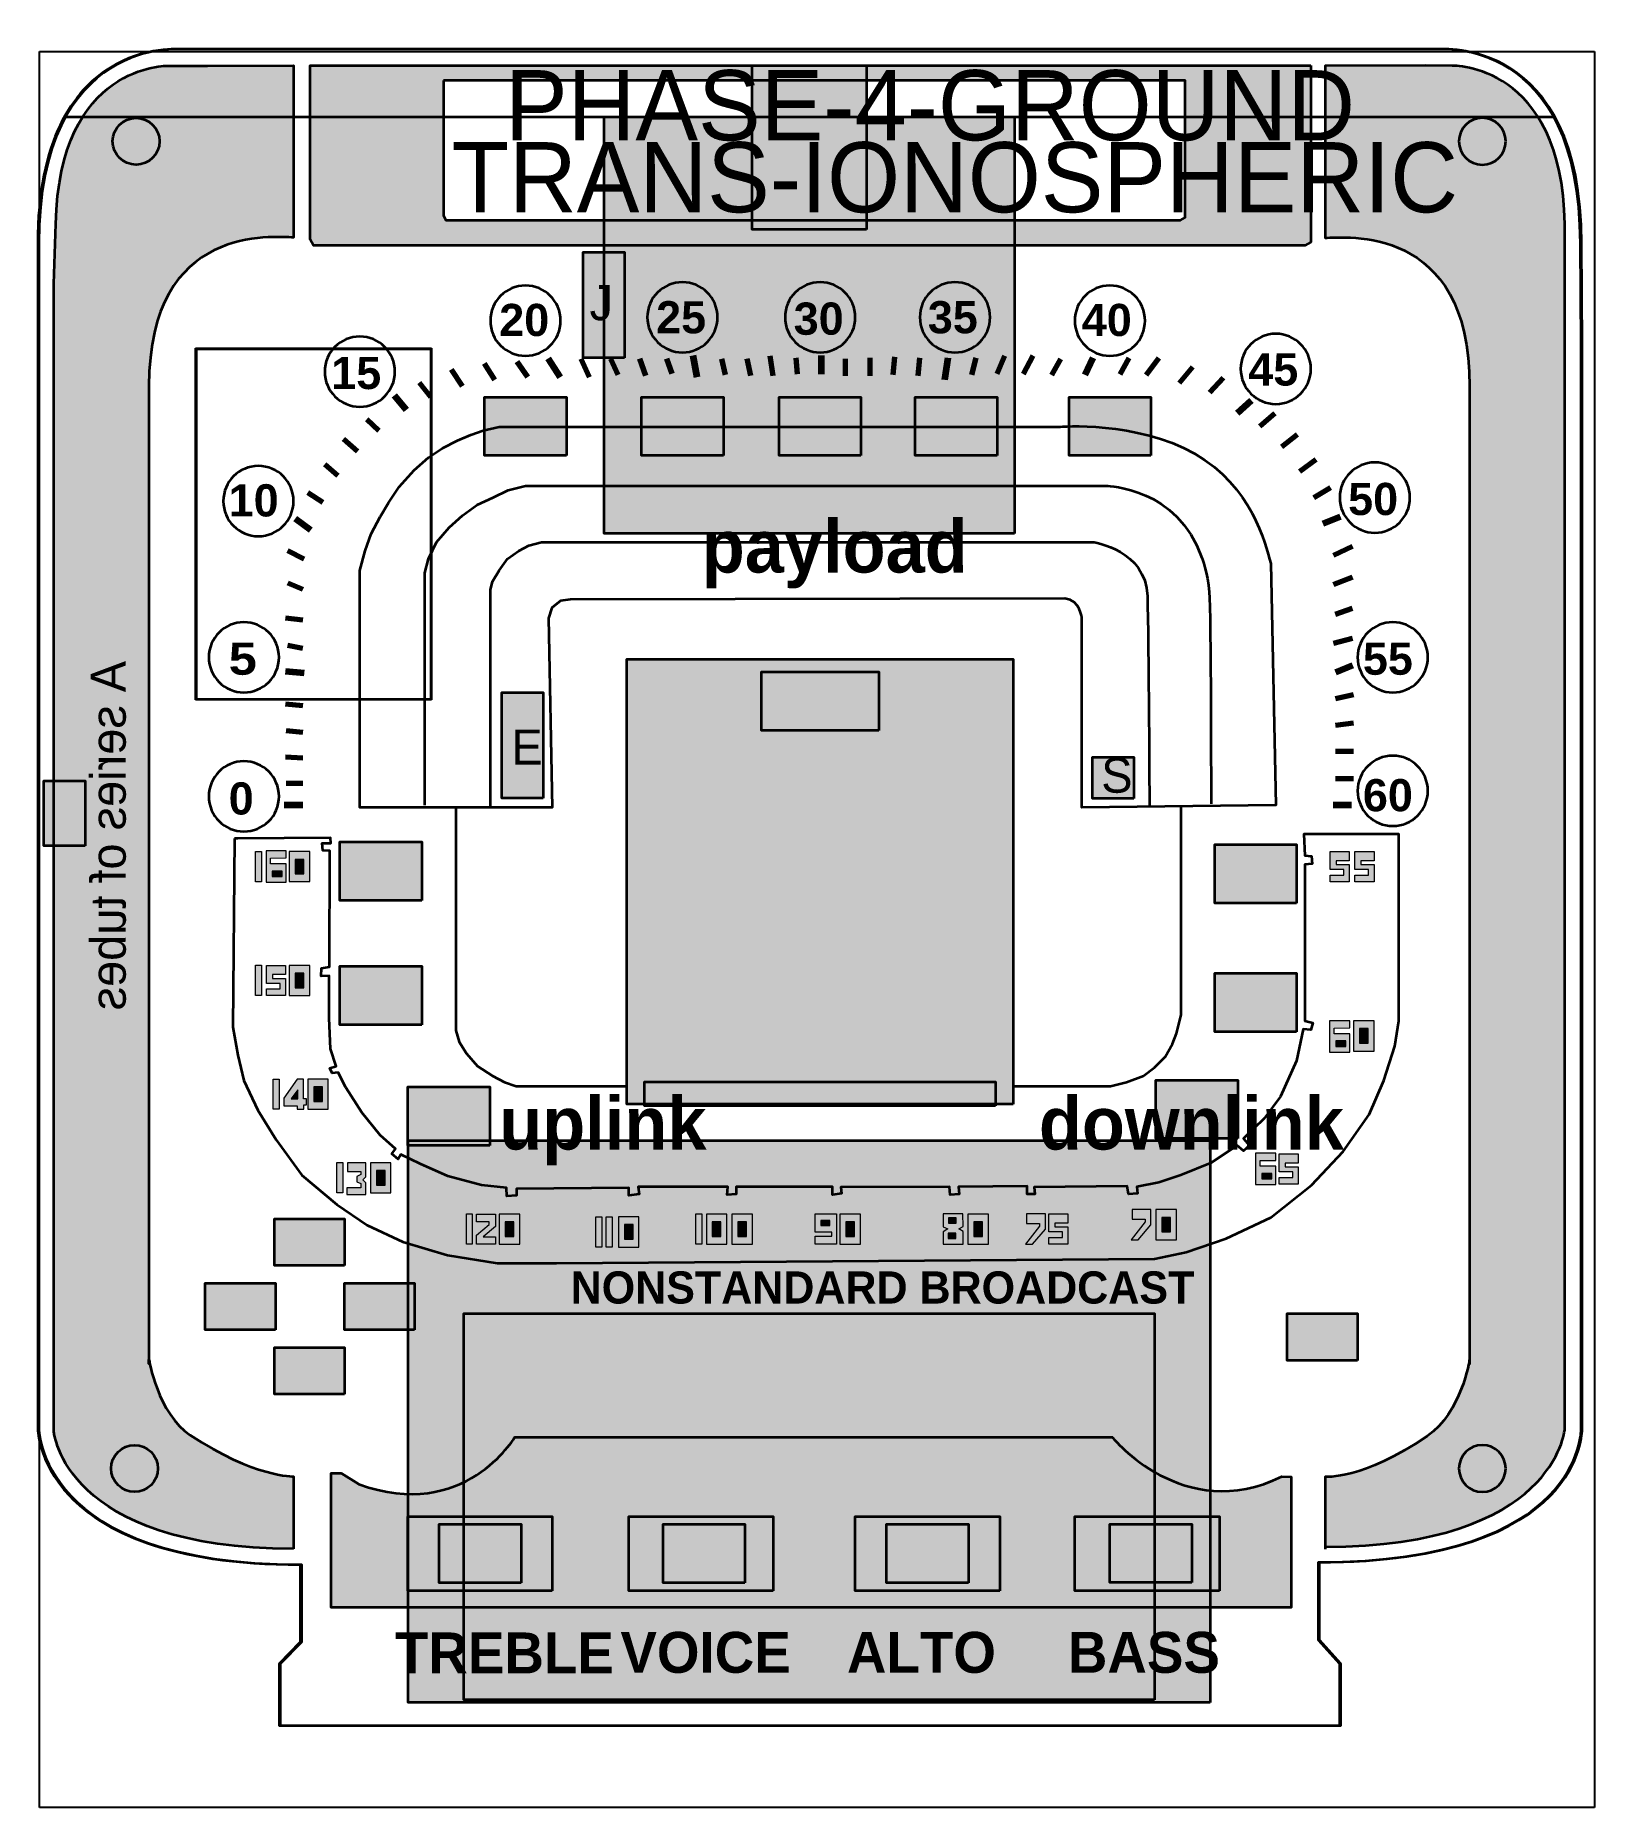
# Model space of a CAD drawing. Header units: inches. Extents: x 46 to 179, y -215 to -64.
import ezdxf

# ---------------------------------------------------------------- set-up
doc = ezdxf.new("R2010")
doc.units = ezdxf.units.IN
doc.header["$MEASUREMENT"] = 0
for name, color, linetype in [('Battery Holder', 7, 'Continuous'), ('Decorations', 7, 'Continuous'), ('EXes and OHs They Haunt Me', 7, 'Continuous'), ('Gold Things', 7, 'Continuous'), ('LCD slot and connector', 7, 'Continuous'), ('NFC', 7, 'Continuous'), ('Parts Outlines', 7, 'Continuous'), ('Rigado BMD-300', 7, 'Continuous'), ('Text', 7, 'Continuous'), ('Tick Marks', 7, 'Continuous'), ('Transoceanic Image', 7, 'Continuous')]:
    doc.layers.add(name, color=color, linetype=linetype)
picture_1 = doc.add_image_def('image1.png', size_in_pixel=(866, 978))
picture_2 = doc.add_image_def('image2.png', size_in_pixel=(2874, 1929))

msp = doc.modelspace()

# ---------------------------------------------------------------- texts
at = {"layer": 'Decorations', "color": 179, "true_color": 0x231f20, "attachment_point": 7}
for s, insert, char_height in [('\\fArial Rounded MT|b1|i0|c0|p34;\\W1;25', (98.59, -89.02), 2.7474), ('\\fArial Rounded MT|b1|i0|c0|p34;\\W1;35', (121.8, -89.02), 2.7474), ('\\fArial Rounded MT|b1|i0|c0|p34;\\W1;20', (85.19, -89.25), 2.7474), ('\\fArial Rounded MT|b1|i0|c0|p34;\\W1;30', (110.34, -89.14), 2.7474), ('\\fArial Rounded MT|b1|i0|c0|p34;\\W1;40', (134.95, -89.25), 2.7474), ('\\fArial Rounded MT|b1|i0|c0|p34;\\W1;45', (149.17, -93.48), 2.7474), ('\\fArial Rounded MT|b1|i0|c0|p34;\\W1;15', (70.84, -93.78), 2.7474), ('\\fArial Rounded MT|b1|i0|c0|p34;\\W1;10', (62.08, -104.66), 2.7474), ('\\fArial Rounded MT|b1|i0|c0|p34;\\W1;50', (157.7, -104.54), 2.7474), ('\\fSinhala MN|b1|i0|c0|p34;\\W1;payload', (102.49, -110.77), 4.4958), ('\\fArial Rounded MT|b1|i0|c0|p34;\\W1.12755;5', (62.08, -118.18), 2.7474), ('\\fArial Rounded MT|b1|i0|c0|p34;\\W1;55   ', (158.96, -118.18), 2.7474), ('\\fArial Rounded MT|b1|i0|c0|p34;\\W1;60', (158.96, -129.84), 2.7474), ('\\fArial Rounded MT|b1|i0|c0|p34;\\W1;0', (62.08, -130.12), 2.7474), ('\\fSinhala MN|b1|i0|c0|p34;\\W1;uplink                 downlink', (85.19, -160.05), 4.4958), ('\\fSinhala MN|b1|i0|c0|p34;\\W1;NONSTANDARD BROADCAST', (91.29, -171.89), 2.7474)]:
    msp.add_mtext(s, dxfattribs=dict(at, insert=insert, char_height=char_height))
at = {"layer": 'Parts Outlines', "color": 179, "true_color": 0x231f20, "char_height": 2.9972, "attachment_point": 7}
for s, insert in [('\\fMyriad Pro|b0|i0|c0|p34;\\W1;J', (92.91, -87.9)), ('\\fMyriad Pro|b0|i0|c0|p34;\\W1;E', (86.23, -125.82)), ('\\fMyriad Pro|b0|i0|c0|p34;\\W1;S', (136.61, -128.26))]:
    msp.add_mtext(s, dxfattribs=dict(at, insert=insert))
at = {"layer": 'Parts Outlines', "color": 179, "true_color": 0x231f20, "extrusion": (0, 0, -1), "insert": (53.33, -116.96), "char_height": 2.9972, "attachment_point": 7, "text_direction": (0, -1, 0)}
msp.add_mtext('\\fMyriad Pro|b0|i0|c0|p34;\\W1;A series of tubes', dxfattribs=at)
at = {"layer": 'Text', "color": 179, "true_color": 0x231f20, "attachment_point": 7}
for s, insert, char_height in [('\\fSinhala MN|b0|i0|c0|p34;\\W1;PHASE-4-GROUND', (85.69, -72.58), 5.9944), ('\\fSinhala MN|b0|i0|c0|p34;\\W1;TRANS-IONOSPHERIC', (81.13, -78.73), 5.9944), ('\\fSinhala MN|b1|i0|c0|p34;\\W1;TREBLE', (76.28, -203.44), 3.4967), ('\\fSinhala MN|b1|i0|c0|p34;\\W1;VOICE', (95.54, -203.44), 3.4967), ('\\fSinhala MN|b1|i0|c0|p34;\\W1;ALTO', (114.89, -203.44), 3.4967), ('\\fSinhala MN|b1|i0|c0|p34;\\W1;BASS', (133.76, -203.44), 3.4967)]:
    msp.add_mtext(s, dxfattribs=dict(at, insert=insert, char_height=char_height))

# ---------------------------------------------------------------- blocks, each defined once
blk = doc.blocks.new('block 2')
at = {"layer": 'LCD slot and connector', "true_color": 0x27a9e1}
h = blk.add_hatch(color=142, dxfattribs=at)
h.dxf.hatch_style = 2
h.paths.add_polyline_path([(117.6, -122.9), (107.6, -122.9), (107.6, -117.9), (117.6, -117.9)])
h = blk.add_hatch(color=142, dxfattribs=at)
h.dxf.hatch_style = 2
h.paths.add_polyline_path([(127.58, -154.95), (97.61, -154.95), (97.61, -152.9), (127.58, -152.9)])
at = {"layer": 'LCD slot and connector', "color": 179, "lineweight": 35, "true_color": 0x231f20}
for points in [[(117.6, -122.9), (107.6, -122.9), (107.6, -117.9), (117.6, -117.9), (117.6, -122.9)], [(127.58, -154.95), (97.61, -154.95), (97.61, -152.9), (127.58, -152.9), (127.58, -154.95)]]:
    blk.add_lwpolyline(points, dxfattribs=at)

# ---------------------------------------------------------------- hatches: boundary and pattern name
at = {"layer": 'Battery Holder', "true_color": 0x58585b}
h = msp.add_hatch(color=251, dxfattribs=at)
h.dxf.hatch_style = 2
h.paths.add_polyline_path([(145.91, -205.92), (77.41, -205.92), (77.41, -157.92), (145.91, -157.92)])
at = {"layer": 'Battery Holder', "true_color": 0x6d6e70}
h = msp.add_hatch(color=8, dxfattribs=at)
h.dxf.hatch_style = 2
h.paths.add_polyline_path([(141.16, -205.71), (82.16, -205.71), (82.16, -172.71), (141.16, -172.71)])
at = {"layer": 'Decorations', "true_color": 0x231f20}
h = msp.add_hatch(color=179, dxfattribs=at)
h.dxf.hatch_style = 2
h.paths.add_polyline_path([(65.27, -133.19), (65.27, -135.86), (66.99, -135.86), (66.99, -134.28), (65.65, -134.28), (65.65, -133.81), (66.99, -133.79), (66.99, -133.19)])
h = msp.add_hatch(color=179, dxfattribs=at)
h.dxf.hatch_style = 2
h.paths.add_polyline_path([(64.36, -133.23), (64.87, -133.23), (64.87, -135.82), (64.36, -135.82)])
h = msp.add_hatch(color=179, dxfattribs=at)
h.dxf.hatch_style = 2
h.paths.add_polyline_path([(67.26, -133.24), (67.26, -135.81), (69, -135.81), (69, -133.24)])
h = msp.add_hatch(color=179, dxfattribs=at)
h.dxf.hatch_style = 2
h.paths.add_polyline_path([(156.17, -135.82), (156.17, -135.26), (157.33, -135.26), (157.33, -134.78), (156.17, -134.78), (156.17, -133.25), (157.69, -133.25), (157.8, -133.25), (157.8, -134.03), (156.68, -134.03), (156.68, -134.36), (157.8, -134.36), (157.8, -135.82)])
h = msp.add_hatch(color=179, dxfattribs=at)
h.dxf.hatch_style = 2
h.paths.add_polyline_path([(158.28, -135.82), (158.28, -135.26), (159.44, -135.26), (159.44, -134.78), (158.28, -134.78), (158.28, -133.25), (159.8, -133.25), (159.91, -133.25), (159.91, -134.03), (158.79, -134.03), (158.79, -134.36), (159.91, -134.36), (159.91, -135.82)])
h = msp.add_hatch(color=179, dxfattribs=at)
h.dxf.hatch_style = 2
h.paths.add_polyline_path([(64.36, -142.96), (64.87, -142.96), (64.87, -145.55), (64.36, -145.55)])
h = msp.add_hatch(color=179, dxfattribs=at)
h.dxf.hatch_style = 2
h.paths.add_polyline_path([(65.31, -145.54), (65.31, -144.98), (66.47, -144.98), (66.47, -144.5), (65.31, -144.5), (65.31, -142.97), (66.83, -142.97), (66.94, -142.97), (66.94, -143.75), (65.82, -143.75), (65.82, -144.09), (66.94, -144.09), (66.94, -145.54)])
h = msp.add_hatch(color=179, dxfattribs=at)
h.dxf.hatch_style = 2
h.paths.add_polyline_path([(67.26, -142.97), (67.26, -145.54), (69, -145.54), (69, -142.97)])
h = msp.add_hatch(color=179, dxfattribs=at)
h.dxf.hatch_style = 2
h.paths.add_polyline_path([(156.12, -147.7), (156.12, -150.38), (157.84, -150.38), (157.84, -148.8), (156.51, -148.8), (156.51, -148.32), (157.84, -148.31), (157.84, -147.7)])
h = msp.add_hatch(color=179, dxfattribs=at)
h.dxf.hatch_style = 2
h.paths.add_polyline_path([(158.16, -147.7), (158.16, -150.28), (159.91, -150.28), (159.91, -147.7)])
h = msp.add_hatch(color=179, dxfattribs=at)
h.dxf.hatch_style = 2
h.paths.add_polyline_path([(65.87, -152.68), (66.38, -152.68), (66.38, -155.26), (65.87, -155.26)])
h = msp.add_hatch(color=179, dxfattribs=at)
h.dxf.hatch_style = 2
h.paths.add_polyline_path([(67.94, -152.69), (66.79, -154.32), (66.79, -154.96), (67.94, -154.96), (67.94, -155.26), (68.51, -155.26), (68.51, -154.88), (68.73, -154.88), (68.73, -154.35), (68.48, -154.35), (68.48, -152.69)])
h = msp.add_hatch(color=179, dxfattribs=at)
h.dxf.hatch_style = 2
h.paths.add_polyline_path([(68.83, -152.69), (68.83, -155.26), (70.58, -155.26), (70.58, -152.69)])
h = msp.add_hatch(color=179, dxfattribs=at)
h.dxf.hatch_style = 2
h.paths.add_polyline_path([(71.32, -159.81), (71.83, -159.81), (71.83, -162.4), (71.32, -162.4)])
h = msp.add_hatch(color=179, dxfattribs=at)
h.dxf.hatch_style = 2
h.paths.add_polyline_path([(73.8, -159.82), (72.23, -159.82), (72.23, -160.56), (73.38, -160.56), (73.38, -160.84), (73.02, -161), (73.02, -161.46), (73.38, -161.59), (73.38, -161.97), (72.17, -161.97), (72.17, -162.54), (73.8, -162.54), (73.8, -161.53), (73.55, -161.28), (73.79, -161.04)])
h = msp.add_hatch(color=179, dxfattribs=at)
h.dxf.hatch_style = 2
h.paths.add_polyline_path([(74.19, -159.82), (74.19, -162.4), (75.94, -162.4), (75.94, -159.82)])
h = msp.add_hatch(color=179, dxfattribs=at)
h.dxf.hatch_style = 2
h.paths.add_polyline_path([(149.8, -159.01), (149.8, -161.69), (151.52, -161.69), (151.52, -160.11), (150.18, -160.11), (150.18, -159.63), (151.52, -159.62), (151.52, -159.01)])
h = msp.add_hatch(color=179, dxfattribs=at)
h.dxf.hatch_style = 2
h.paths.add_polyline_path([(151.81, -161.64), (151.81, -161.08), (152.97, -161.08), (152.97, -160.59), (151.81, -160.59), (151.81, -159.07), (153.33, -159.07), (153.44, -159.07), (153.44, -159.85), (152.33, -159.85), (152.33, -160.18), (153.44, -160.18), (153.44, -161.64)])
h = msp.add_hatch(color=179, dxfattribs=at)
h.dxf.hatch_style = 2
h.paths.add_polyline_path([(82.38, -164.2), (82.89, -164.2), (82.89, -166.79), (82.38, -166.79)])
h = msp.add_hatch(color=179, dxfattribs=at)
h.dxf.hatch_style = 2
h.paths.add_polyline_path([(83.24, -164.21), (84.86, -164.21), (84.86, -165.27), (83.83, -166.15), (84.86, -166.15), (84.86, -166.78), (83.24, -166.78), (83.24, -166), (84.33, -165.11), (84.33, -164.86), (83.24, -164.87)])
h = msp.add_hatch(color=179, dxfattribs=at)
h.dxf.hatch_style = 2
h.paths.add_polyline_path([(85.19, -164.21), (85.19, -166.78), (86.94, -166.78), (86.94, -164.21)])
h = msp.add_hatch(color=179, dxfattribs=at)
h.dxf.hatch_style = 2
h.paths.add_polyline_path([(93.44, -164.44), (93.96, -164.44), (93.96, -167.02), (93.44, -167.02)])
h = msp.add_hatch(color=179, dxfattribs=at)
h.dxf.hatch_style = 2
h.paths.add_polyline_path([(94.32, -164.44), (94.84, -164.44), (94.84, -167.02), (94.32, -167.02)])
h = msp.add_hatch(color=179, dxfattribs=at)
h.dxf.hatch_style = 2
h.paths.add_polyline_path([(95.38, -164.44), (95.38, -167.02), (97.12, -167.02), (97.12, -164.44)])
h = msp.add_hatch(color=179, dxfattribs=at)
h.dxf.hatch_style = 2
h.paths.add_polyline_path([(101.98, -164.2), (102.49, -164.2), (102.49, -166.79), (101.98, -166.79)])
h = msp.add_hatch(color=179, dxfattribs=at)
h.dxf.hatch_style = 2
h.paths.add_polyline_path([(102.88, -164.21), (102.88, -166.78), (104.63, -166.78), (104.63, -164.21)])
h = msp.add_hatch(color=179, dxfattribs=at)
h.dxf.hatch_style = 2
h.paths.add_polyline_path([(105.06, -164.21), (105.06, -166.78), (106.81, -166.78), (106.81, -164.21)])
h = msp.add_hatch(color=179, dxfattribs=at)
h.dxf.hatch_style = 2
h.paths.add_polyline_path([(112.18, -164.19), (114.01, -164.19), (114.01, -166.77), (112.18, -166.77), (112.18, -166.09), (113.59, -166.09), (113.59, -165.75), (112.18, -165.75)])
h = msp.add_hatch(color=179, dxfattribs=at)
h.dxf.hatch_style = 2
h.paths.add_polyline_path([(114.29, -164.21), (114.29, -166.78), (116.04, -166.78), (116.04, -164.21)])
h = msp.add_hatch(color=179, dxfattribs=at)
h.dxf.hatch_style = 2
h.paths.add_polyline_path([(123.11, -164.19), (123.11, -165.3), (123.51, -165.48), (123.11, -165.72), (123.11, -166.77), (124.82, -166.77), (124.82, -165.7), (124.44, -165.48), (124.82, -165.27), (124.8, -164.19)])
h = msp.add_hatch(color=179, dxfattribs=at)
h.dxf.hatch_style = 2
h.paths.add_polyline_path([(125.23, -164.21), (125.23, -166.78), (126.98, -166.78), (126.98, -164.21)])
h = msp.add_hatch(color=179, dxfattribs=at)
h.dxf.hatch_style = 2
h.paths.add_polyline_path([(130.23, -164.19), (130.23, -165), (131.34, -165), (131.34, -165.24), (130.15, -166.78), (130.75, -166.78), (131.84, -165.49), (131.84, -164.19)])
h = msp.add_hatch(color=179, dxfattribs=at)
h.dxf.hatch_style = 2
h.paths.add_polyline_path([(132.13, -166.77), (132.13, -166.21), (133.29, -166.21), (133.29, -165.72), (132.13, -165.72), (132.13, -164.19), (133.65, -164.19), (133.76, -164.19), (133.76, -164.97), (132.64, -164.97), (132.64, -165.31), (133.76, -165.31), (133.76, -166.77)])
h = msp.add_hatch(color=179, dxfattribs=at)
h.dxf.hatch_style = 2
h.paths.add_polyline_path([(139.24, -163.83), (139.24, -164.64), (140.35, -164.64), (140.35, -164.87), (139.16, -166.41), (139.76, -166.41), (140.85, -165.12), (140.85, -163.83)])
h = msp.add_hatch(color=179, dxfattribs=at)
h.dxf.hatch_style = 2
h.paths.add_polyline_path([(141.28, -163.83), (141.28, -166.4), (143.03, -166.4), (143.03, -163.83)])
at = {"layer": 'EXes and OHs They Haunt Me', "true_color": 0x009344}
h = msp.add_hatch(color=114, dxfattribs=at)
h.dxf.hatch_style = 2
h.paths.add_polyline_path([(67.76, -133.91), (67.76, -135.14), (68.5, -135.14), (68.5, -133.91)])
h = msp.add_hatch(color=114, dxfattribs=at)
h.dxf.hatch_style = 2
h.paths.add_polyline_path([(65.8, -134.91), (65.8, -135.38), (66.64, -135.38), (66.64, -134.91)])
h = msp.add_hatch(color=114, dxfattribs=at)
h.dxf.hatch_style = 2
h.paths.add_polyline_path([(67.76, -143.64), (67.76, -144.87), (68.5, -144.87), (68.5, -143.64)])
h = msp.add_hatch(color=114, dxfattribs=at)
h.dxf.hatch_style = 2
h.paths.add_polyline_path([(156.66, -149.42), (156.66, -149.89), (157.5, -149.89), (157.5, -149.42)])
h = msp.add_hatch(color=114, dxfattribs=at)
h.dxf.hatch_style = 2
h.paths.add_polyline_path([(158.66, -148.37), (158.66, -149.61), (159.41, -149.61), (159.41, -148.37)])
h = msp.add_hatch(color=114, dxfattribs=at)
h.dxf.hatch_style = 2
h.paths.add_polyline_path([(67.99, -153.6), (67.43, -154.35), (67.99, -154.35)])
h = msp.add_hatch(color=114, dxfattribs=at)
h.dxf.hatch_style = 2
h.paths.add_polyline_path([(69.34, -153.35), (69.34, -154.59), (70.08, -154.59), (70.08, -153.35)])
h = msp.add_hatch(color=114, dxfattribs=at)
h.dxf.hatch_style = 2
h.paths.add_polyline_path([(74.7, -160.49), (74.7, -161.73), (75.44, -161.73), (75.44, -160.49)])
h = msp.add_hatch(color=114, dxfattribs=at)
h.dxf.hatch_style = 2
h.paths.add_polyline_path([(150.34, -160.73), (150.34, -161.2), (151.17, -161.2), (151.17, -160.73)])
h = msp.add_hatch(color=114, dxfattribs=at)
h.dxf.hatch_style = 2
h.paths.add_polyline_path([(85.69, -164.88), (85.69, -166.11), (86.43, -166.11), (86.43, -164.88)])
h = msp.add_hatch(color=114, dxfattribs=at)
h.dxf.hatch_style = 2
h.paths.add_polyline_path([(103.39, -164.88), (103.39, -166.11), (104.13, -166.11), (104.13, -164.88)])
h = msp.add_hatch(color=114, dxfattribs=at)
h.dxf.hatch_style = 2
h.paths.add_polyline_path([(105.57, -164.88), (105.57, -166.11), (106.31, -166.11), (106.31, -164.88)])
h = msp.add_hatch(color=114, dxfattribs=at)
h.dxf.hatch_style = 2
h.paths.add_polyline_path([(112.67, -164.75), (112.67, -165.19), (113.42, -165.19), (113.42, -164.75)])
h = msp.add_hatch(color=114, dxfattribs=at)
h.dxf.hatch_style = 2
h.paths.add_polyline_path([(114.8, -164.88), (114.8, -166.11), (115.54, -166.11), (115.54, -164.88)])
h = msp.add_hatch(color=114, dxfattribs=at)
h.dxf.hatch_style = 2
h.paths.add_polyline_path([(123.56, -164.54), (123.56, -164.97), (124.21, -164.97), (124.21, -164.54)])
h = msp.add_hatch(color=114, dxfattribs=at)
h.dxf.hatch_style = 2
h.paths.add_polyline_path([(125.73, -164.88), (125.73, -166.11), (126.48, -166.11), (126.48, -164.88)])
h = msp.add_hatch(color=114, dxfattribs=at)
h.dxf.hatch_style = 2
h.paths.add_polyline_path([(141.78, -164.5), (141.78, -165.73), (142.53, -165.73), (142.53, -164.5)])
h = msp.add_hatch(color=114, dxfattribs=at)
h.dxf.hatch_style = 2
h.paths.add_polyline_path([(95.88, -165.11), (95.88, -166.35), (96.62, -166.35), (96.62, -165.11)])
h = msp.add_hatch(color=114, dxfattribs=at)
h.dxf.hatch_style = 2
h.paths.add_polyline_path([(123.53, -165.85), (123.53, -166.28), (124.18, -166.28), (124.18, -165.85)])
at = {"layer": 'Gold Things', "true_color": 0xf8ed31}
h = msp.add_hatch(color=2, dxfattribs=at)
h.dxf.hatch_style = 2
edge = h.paths.add_edge_path()
edge.add_spline(control_points=[(67.62, -192.79), (67.62, -192.79), (67.62, -186.62), (67.62, -186.62), (67.62, -186.62), (64.23, -186.68), (58.79, -183.09), (56.03, -181.27), (55.27, -176.62), (55.27, -176.62), (55.27, -176.62), (55.27, -177), (55.27, -177), (55.27, -177), (55.27, -177), (55.27, -93.48), (55.27, -79.49), (65.99, -80.79), (67.62, -80.79), (67.62, -80.79), (67.62, -66.09), (67.62, -66.09), (67.62, -66.09), (60.28, -66.12), (60.28, -66.12), (60.28, -66.12), (56.92, -66.12), (56.92, -66.12), (56.92, -66.12), (47.54, -65.93), (47.33, -79.64), (47.33, -79.64), (47.15, -84.75), (47.15, -84.75), (47.15, -84.75), (47.15, -180.89), (47.15, -180.89), (47.15, -180.89), (47.15, -182.8), (47.15, -182.8), (47.15, -182.8), (48.02, -192.79), (67.62, -192.79)], knot_values=[0, 0, 0, 0, 0.352778, 0.352778, 0.352778, 0.705556, 0.705556, 0.705556, 1.058333, 1.058333, 1.058333, 1.411111, 1.411111, 1.411111, 1.763889, 1.763889, 1.763889, 2.116667, 2.116667, 2.116667, 2.469444, 2.469444, 2.469444, 2.822222, 2.822222, 2.822222, 3.175, 3.175, 3.175, 3.527778, 3.527778, 3.527778, 3.880556, 3.880556, 3.880556, 4.233333, 4.233333, 4.233333, 4.586111, 4.586111, 4.586111, 4.938889, 4.938889, 4.938889, 4.938889], degree=3, periodic=0)
edge.add_line((67.62, -192.79), (67.62, -192.79))
at = {"layer": 'Gold Things', "true_color": 0xfff100}
h = msp.add_hatch(color=2, dxfattribs=at)
h.dxf.hatch_style = 2
h.paths.add_polyline_path([(154.52, -66.09), (154.52, -80.49), (154.52, -81.2), (153.99, -81.49), (69.67, -81.49), (69.32, -81.49), (69.03, -80.96), (69.03, -66.09)])
h.paths.add_polyline_path([(80.42, -67.38), (80.42, -78.91), (80.64, -79.32), (80.9, -79.32), (143.38, -79.32), (143.78, -79.1), (143.78, -78.55), (143.78, -67.38)])
at = {"layer": 'Gold Things', "true_color": 0xf8ed31}
h = msp.add_hatch(color=2, dxfattribs=at)
h.dxf.hatch_style = 2
edge = h.paths.add_edge_path()
edge.add_spline(control_points=[(155.73, -192.62), (175.33, -192.62), (176.2, -182.63), (176.2, -182.63), (176.2, -182.63), (176.2, -181.33), (176.2, -181.33), (176.2, -181.33), (176.2, -88.5), (176.2, -88.5), (176.2, -88.5), (176.2, -79.64), (176.2, -79.64), (175.99, -65.93), (166.6, -66.12), (166.6, -66.12), (166.6, -66.12), (164.31, -66.09), (164.31, -66.09), (164.31, -66.09), (155.73, -66.12), (155.73, -66.12), (155.73, -66.12), (155.73, -80.82), (155.73, -80.82), (157.36, -80.82), (168.08, -79.52), (168.08, -93.51), (168.08, -177.03), (168.08, -177.03), (168.08, -177.03), (168.08, -177.03), (168.08, -176.65), (168.08, -176.65), (168.08, -176.65), (167.36, -181.2), (164.45, -183.18), (158.94, -186.94), (155.73, -186.65), (155.73, -186.65), (155.73, -186.65), (155.73, -192.82), (155.73, -192.82)], knot_values=[0, 0, 0, 0, 0.352778, 0.352778, 0.352778, 0.705556, 0.705556, 0.705556, 1.058333, 1.058333, 1.058333, 1.411111, 1.411111, 1.411111, 1.763889, 1.763889, 1.763889, 2.116667, 2.116667, 2.116667, 2.469444, 2.469444, 2.469444, 2.822222, 2.822222, 2.822222, 3.175, 3.175, 3.175, 3.527778, 3.527778, 3.527778, 3.880556, 3.880556, 3.880556, 4.233333, 4.233333, 4.233333, 4.586111, 4.586111, 4.586111, 4.938889, 4.938889, 4.938889, 4.938889], degree=3, periodic=0)
edge.add_line((155.73, -192.82), (155.73, -192.62))
h = msp.add_hatch(color=2, dxfattribs=at)
edge = h.paths.add_edge_path()
edge.add_spline(control_points=[(71.7, -186.35), (71.7, -186.35), (70.84, -186.33), (70.84, -186.33), (70.84, -186.33), (70.84, -188.28), (70.84, -188.28), (70.84, -188.28), (70.84, -197.82), (70.84, -197.82), (70.84, -197.82), (152.84, -197.82), (152.84, -197.82), (152.84, -197.82), (152.84, -190.41), (152.84, -190.41), (152.84, -190.41), (152.84, -188.65), (152.84, -188.65), (152.84, -188.65), (152.84, -186.64), (152.84, -186.64), (152.84, -186.64), (152.05, -186.62), (152.05, -186.62), (143.58, -190.76), (137.56, -183.27), (137.56, -183.27), (137.56, -183.27), (86.52, -183.27), (86.52, -183.27), (86.52, -183.27), (82.2, -190.56), (73.2, -187.27), (73.2, -187.27), (71.7, -186.35), (71.7, -186.35)], knot_values=[0, 0, 0, 0, 1, 1, 1, 2, 2, 2, 3, 3, 3, 4, 4, 4, 5, 5, 5, 6, 6, 6, 7, 7, 7, 8, 8, 8, 9, 9, 9, 10, 10, 10, 11, 11, 11, 12, 12, 12, 12], degree=3, periodic=1)
at = {"layer": 'Parts Outlines', "true_color": 0x231f20}
h = msp.add_hatch(color=179, dxfattribs=at)
h.dxf.hatch_style = 2
edge = h.paths.add_edge_path()
edge.add_spline(control_points=[(52.17, -72.58), (52.17, -73.68), (53.07, -74.58), (54.17, -74.58), (55.28, -74.58), (56.17, -73.68), (56.17, -72.58), (56.17, -71.47), (55.28, -70.58), (54.17, -70.58), (53.07, -70.58), (52.17, -71.47), (52.17, -72.58)], knot_values=[0, 0, 0, 0, 1, 1, 1, 2, 2, 2, 3, 3, 3, 4, 4, 4, 4], degree=3, periodic=1)
h = msp.add_hatch(color=179, dxfattribs=at)
h.dxf.hatch_style = 2
edge = h.paths.add_edge_path()
edge.add_spline(control_points=[(171.16, -72.58), (171.16, -73.68), (170.27, -74.58), (169.16, -74.58), (168.06, -74.58), (167.16, -73.68), (167.16, -72.58), (167.16, -71.47), (168.06, -70.58), (169.16, -70.58), (170.27, -70.58), (171.16, -71.47), (171.16, -72.58)], knot_values=[0, 0, 0, 0, 1, 1, 1, 2, 2, 2, 3, 3, 3, 4, 4, 4, 4], degree=3, periodic=1)
at = {"layer": 'Parts Outlines', "true_color": 0xd91b5b}
h = msp.add_hatch(color=232, dxfattribs=at)
h.dxf.hatch_style = 2
h.paths.add_polyline_path([(95.9, -91.08), (92.37, -91.08), (92.37, -82.04), (95.9, -82.04)])
at = {"layer": 'Parts Outlines', "true_color": 0xed1f24}
h = msp.add_hatch(color=22, dxfattribs=at)
h.dxf.hatch_style = 2
h.paths.add_polyline_path([(90.94, -99.42), (83.94, -99.42), (83.94, -94.42), (90.94, -94.42)])
h = msp.add_hatch(color=22, dxfattribs=at)
h.dxf.hatch_style = 2
h.paths.add_polyline_path([(104.34, -99.42), (97.34, -99.42), (97.34, -94.42), (104.34, -94.42)])
h = msp.add_hatch(color=22, dxfattribs=at)
h.dxf.hatch_style = 2
h.paths.add_polyline_path([(116.09, -99.42), (109.09, -99.42), (109.09, -94.42), (116.09, -94.42)])
h = msp.add_hatch(color=22, dxfattribs=at)
h.dxf.hatch_style = 2
h.paths.add_polyline_path([(127.72, -99.42), (120.72, -99.42), (120.72, -94.42), (127.72, -94.42)])
h = msp.add_hatch(color=22, dxfattribs=at)
h.dxf.hatch_style = 2
h.paths.add_polyline_path([(140.86, -99.42), (133.86, -99.42), (133.86, -94.42), (140.86, -94.42)])
at = {"layer": 'Parts Outlines', "true_color": 0x6b8c82}
h = msp.add_hatch(color=8, dxfattribs=at)
h.dxf.hatch_style = 2
h.paths.add_polyline_path([(129.1, -154.82), (96.1, -154.82), (96.1, -116.82), (129.1, -116.82)])
at = {"layer": 'Parts Outlines', "true_color": 0xd91b5b}
h = msp.add_hatch(color=232, dxfattribs=at)
h.dxf.hatch_style = 2
h.paths.add_polyline_path([(88.93, -128.68), (85.41, -128.68), (85.41, -119.65), (88.93, -119.65)])
h = msp.add_hatch(color=232, dxfattribs=at)
h.dxf.hatch_style = 2
h.paths.add_polyline_path([(139.4, -128.7), (135.87, -128.7), (135.87, -125.17), (139.4, -125.17)])
h = msp.add_hatch(color=232, dxfattribs=at)
h.dxf.hatch_style = 2
h.paths.add_polyline_path([(49.82, -132.76), (46.29, -132.76), (46.29, -127.2), (49.82, -127.2)])
at = {"layer": 'Parts Outlines', "true_color": 0xed1f24}
h = msp.add_hatch(color=22, dxfattribs=at)
h.dxf.hatch_style = 2
h.paths.add_polyline_path([(78.57, -137.41), (71.57, -137.41), (71.57, -132.41), (78.57, -132.41)])
h = msp.add_hatch(color=22, dxfattribs=at)
h.dxf.hatch_style = 2
h.paths.add_polyline_path([(153.3, -137.64), (146.3, -137.64), (146.3, -132.64), (153.3, -132.64)])
h = msp.add_hatch(color=22, dxfattribs=at)
h.dxf.hatch_style = 2
h.paths.add_polyline_path([(78.57, -148.04), (71.57, -148.04), (71.57, -143.04), (78.57, -143.04)])
h = msp.add_hatch(color=22, dxfattribs=at)
h.dxf.hatch_style = 2
h.paths.add_polyline_path([(153.3, -148.64), (146.3, -148.64), (146.3, -143.64), (153.3, -143.64)])
h = msp.add_hatch(color=22, dxfattribs=at)
h.dxf.hatch_style = 2
h.paths.add_polyline_path([(148.28, -157.76), (141.28, -157.76), (141.28, -152.76), (148.28, -152.76)])
h = msp.add_hatch(color=22, dxfattribs=at)
h.dxf.hatch_style = 2
h.paths.add_polyline_path([(84.38, -158.35), (77.38, -158.35), (77.38, -153.35), (84.38, -153.35)])
at = {"layer": 'Parts Outlines', "true_color": 0x46a2da}
h = msp.add_hatch(color=153, dxfattribs=at)
h.dxf.hatch_style = 2
h.paths.add_polyline_path([(71.98, -168.6), (65.98, -168.6), (65.98, -164.6), (71.98, -164.6)])
h = msp.add_hatch(color=153, dxfattribs=at)
h.dxf.hatch_style = 2
h.paths.add_polyline_path([(66.08, -174.1), (60.08, -174.1), (60.08, -170.1), (66.08, -170.1)])
h = msp.add_hatch(color=153, dxfattribs=at)
h.dxf.hatch_style = 2
h.paths.add_polyline_path([(77.96, -174.1), (71.96, -174.1), (71.96, -170.1), (77.96, -170.1)])
h = msp.add_hatch(color=153, dxfattribs=at)
h.dxf.hatch_style = 2
h.paths.add_polyline_path([(158.49, -176.71), (152.49, -176.71), (152.49, -172.71), (158.49, -172.71)])
h = msp.add_hatch(color=153, dxfattribs=at)
h.dxf.hatch_style = 2
h.paths.add_polyline_path([(71.98, -179.6), (65.98, -179.6), (65.98, -175.6), (71.98, -175.6)])
at = {"layer": 'Parts Outlines', "true_color": 0x231f20}
h = msp.add_hatch(color=179, dxfattribs=at)
h.dxf.hatch_style = 2
edge = h.paths.add_edge_path()
edge.add_spline(control_points=[(52.04, -185.94), (52.04, -187.05), (52.94, -187.94), (54.04, -187.94), (55.14, -187.94), (56.04, -187.05), (56.04, -185.94), (56.04, -184.84), (55.14, -183.94), (54.04, -183.94), (52.94, -183.94), (52.04, -184.84), (52.04, -185.94)], knot_values=[0, 0, 0, 0, 1, 1, 1, 2, 2, 2, 3, 3, 3, 4, 4, 4, 4], degree=3, periodic=1)
h = msp.add_hatch(color=179, dxfattribs=at)
h.dxf.hatch_style = 2
edge = h.paths.add_edge_path()
edge.add_spline(control_points=[(171.16, -185.94), (171.16, -187.05), (170.27, -187.94), (169.16, -187.94), (168.06, -187.94), (167.16, -187.05), (167.16, -185.94), (167.16, -184.84), (168.06, -183.94), (169.16, -183.94), (170.27, -183.94), (171.16, -184.84), (171.16, -185.94)], knot_values=[0, 0, 0, 0, 1, 1, 1, 2, 2, 2, 3, 3, 3, 4, 4, 4, 4], degree=3, periodic=1)
at = {"layer": 'Parts Outlines', "true_color": 0xed1f24}
h = msp.add_hatch(color=22, dxfattribs=at)
h.dxf.hatch_style = 2
h.paths.add_polyline_path([(87.05, -195.7), (80.05, -195.7), (80.05, -190.7), (87.05, -190.7)])
h = msp.add_hatch(color=22, dxfattribs=at)
h.dxf.hatch_style = 2
h.paths.add_polyline_path([(106.18, -195.7), (99.18, -195.7), (99.18, -190.7), (106.18, -190.7)])
h = msp.add_hatch(color=22, dxfattribs=at)
h.dxf.hatch_style = 2
h.paths.add_polyline_path([(125.27, -195.7), (118.27, -195.7), (118.27, -190.7), (125.27, -190.7)])
h = msp.add_hatch(color=22, dxfattribs=at)
h.dxf.hatch_style = 2
h.paths.add_polyline_path([(144.35, -195.68), (137.35, -195.68), (137.35, -190.68), (144.35, -190.68)])
at = {"layer": 'Rigado BMD-300', "true_color": 0xf7931d}
h = msp.add_hatch(color=30, dxfattribs=at)
h.dxf.hatch_style = 2
h.paths.add_polyline_path([(116.56, -80.1), (106.8, -80.1), (106.8, -66.11), (116.56, -66.11)])
at = {"layer": 'Rigado BMD-300', "true_color": 0xbe1e2d}
h = msp.add_hatch(color=22, dxfattribs=at)
h.dxf.hatch_style = 2
h.paths.add_polyline_path([(129.21, -106.07), (94.16, -106.07), (94.16, -70.5), (129.21, -70.5)])

# ---------------------------------------------------------------- linework, layer by layer
at = {"layer": 'Battery Holder', "color": 179, "lineweight": 35, "true_color": 0x231f20}
for points in [[(145.91, -205.92), (77.41, -205.92), (77.41, -157.92), (145.91, -157.92), (145.91, -205.92)], [(141.16, -205.71), (82.16, -205.71), (82.16, -172.71), (141.16, -172.71), (141.16, -205.71)]]:
    msp.add_lwpolyline(points, dxfattribs=at)
msp.add_open_spline([(177.6, -89.96), (177.6, -89.96), (177.6, -181.74), (177.6, -181.74), (177.6, -181.74), (177.6, -182.63), (177.6, -182.63), (177.6, -182.63), (177.79, -193.94), (155.16, -193.94), (155.16, -193.94), (155.16, -194.65), (155.16, -194.65), (155.16, -194.65), (155.16, -200.6), (155.16, -200.6), (155.16, -200.6), (156.98, -202.61), (156.98, -202.61), (156.98, -202.61), (156.98, -207.08), (156.98, -207.08), (156.98, -207.08), (156.98, -207.9), (156.98, -207.9), (156.98, -207.9), (66.38, -207.9), (66.38, -207.9), (66.38, -207.9), (66.38, -202.61), (66.38, -202.61), (66.38, -202.61), (68.2, -200.77), (68.2, -200.77), (68.2, -200.77), (68.2, -194.15), (68.2, -194.15), (45.57, -194.15), (45.77, -182.39), (45.77, -182.39), (45.77, -182.39), (45.77, -174.86), (45.77, -174.86), (45.77, -174.86), (45.77, -89.78), (45.77, -89.78), (45.77, -89.78), (45.77, -81.32), (45.77, -81.32), (45.77, -63.54), (57.97, -64.72), (57.97, -64.72), (57.97, -64.72), (61.56, -64.7), (61.56, -64.7), (61.56, -64.7), (158.75, -64.7), (158.75, -64.7), (158.75, -64.7), (165.43, -64.72), (165.43, -64.72), (165.43, -64.72), (177.54, -63.58), (177.54, -81.32), (177.54, -81.32), (177.6, -89.96), (177.6, -89.96)], degree=3, knots=[0, 0, 0, 0, 1, 1, 1, 2, 2, 2, 3, 3, 3, 4, 4, 4, 5, 5, 5, 6, 6, 6, 7, 7, 7, 8, 8, 8, 9, 9, 9, 10, 10, 10, 11, 11, 11, 12, 12, 12, 13, 13, 13, 14, 14, 14, 15, 15, 15, 16, 16, 16, 17, 17, 17, 18, 18, 18, 19, 19, 19, 20, 20, 20, 21, 21, 21, 22, 22, 22, 22], dxfattribs=at)
at = {"layer": 'Decorations', "color": 179, "lineweight": 35, "true_color": 0x231f20}
for points in [[(81.49, -129.47), (81.49, -148.52), (81.76, -149.49), (82.38, -150.5), (83.34, -151.56), (84.62, -152.4), (85.64, -152.93), (86.65, -153.28), (88.02, -153.28), (96.1, -153.28)], [(129.1, -153.28), (137.41, -153.28), (138.77, -152.93), (140.23, -152.4), (141.16, -151.69), (142.08, -150.77), (142.7, -149.67), (143.05, -148.78), (143.45, -147.2), (143.45, -129.29)], [(62.59, -132.12), (62.44, -148.25), (62.85, -150.64), (63.38, -152.81), (64.56, -155.34), (66.15, -157.87), (68.32, -160.87), (71.32, -163.4), (73.91, -165.16), (76.96, -166.57), (80.78, -167.73), (85.02, -168.39), (90.08, -168.39), (141.17, -168.04), (143.87, -167.45), (147.28, -166.28), (151.11, -164.51), (154.58, -161.75), (157.28, -158.87), (159.51, -155.69), (160.75, -152.81), (161.69, -149.87), (162.04, -147.7), (162.04, -131.76), (153.93, -131.76), (153.99, -133.59), (154.58, -133.64), (154.63, -134.29), (153.99, -134.35), (153.99, -147.7), (154.69, -147.87), (154.52, -148.46), (153.87, -148.4), (153.28, -151.11), (151.93, -154.16), (150.52, -156.05), (148.75, -157.75), (149.28, -158.34), (148.75, -158.81), (148.23, -158.34), (145.93, -159.87), (143.4, -160.87), (141.52, -161.51), (139.64, -161.87), (139.7, -162.45), (138.94, -162.51), (138.82, -161.81), (130.88, -161.92), (130.94, -162.51), (130.29, -162.51), (130.29, -161.81), (124.41, -161.87), (124.47, -162.51), (123.71, -162.57), (123.65, -161.87), (114.36, -161.92), (114.42, -162.45), (113.65, -162.57), (113.65, -161.87), (105.42, -161.87), (105.42, -162.51), (104.66, -162.57), (104.72, -161.87), (97.07, -161.87), (97.13, -162.51), (96.25, -162.63), (96.25, -161.98), (86.67, -162.04), (86.67, -162.63), (85.84, -162.69), (85.81, -161.98), (83.67, -161.75), (80.79, -160.98), (78.43, -159.93), (76.78, -159.11), (76.55, -159.51), (76.02, -159.07), (76.32, -158.63), (75.02, -157.46), (73.44, -155.52), (72.08, -153.4), (71.44, -152.11), (70.91, -152.17), (70.73, -151.75), (71.26, -151.58), (70.79, -150.08), (70.67, -147.46), (70.67, -143.87), (69.97, -143.9), (70.02, -143.2), (70.7, -143.08), (70.73, -133.17), (70.11, -133.14), (70.06, -132.53), (70.82, -132.53), (70.79, -132.06), (62.85, -132.12), (62.59, -132.12)]]:
    msp.add_lwpolyline(points, dxfattribs=at)
at = {"layer": 'Decorations', "lineweight": 0}
for points in [[(65.27, -133.19), (65.27, -135.86), (66.99, -135.86), (66.99, -134.28), (65.65, -134.28), (65.65, -133.81), (66.99, -133.79), (66.99, -133.19), (65.27, -133.19)], [(64.36, -133.23), (64.87, -133.23), (64.87, -135.82), (64.36, -135.82), (64.36, -133.23)], [(67.26, -133.24), (67.26, -135.81), (69, -135.81), (69, -133.24), (67.26, -133.24)], [(156.17, -135.82), (156.17, -135.26), (157.33, -135.26), (157.33, -134.78), (156.17, -134.78), (156.17, -133.25), (157.69, -133.25), (157.8, -133.25), (157.8, -134.03), (156.68, -134.03), (156.68, -134.36), (157.8, -134.36), (157.8, -135.82), (156.17, -135.82)], [(158.28, -135.82), (158.28, -135.26), (159.44, -135.26), (159.44, -134.78), (158.28, -134.78), (158.28, -133.25), (159.8, -133.25), (159.91, -133.25), (159.91, -134.03), (158.79, -134.03), (158.79, -134.36), (159.91, -134.36), (159.91, -135.82), (158.28, -135.82)], [(64.36, -142.96), (64.87, -142.96), (64.87, -145.55), (64.36, -145.55), (64.36, -142.96)], [(65.31, -145.54), (65.31, -144.98), (66.47, -144.98), (66.47, -144.5), (65.31, -144.5), (65.31, -142.97), (66.83, -142.97), (66.94, -142.97), (66.94, -143.75), (65.82, -143.75), (65.82, -144.09), (66.94, -144.09), (66.94, -145.54), (65.31, -145.54)], [(67.26, -142.97), (67.26, -145.54), (69, -145.54), (69, -142.97), (67.26, -142.97)], [(156.12, -147.7), (156.12, -150.38), (157.84, -150.38), (157.84, -148.8), (156.51, -148.8), (156.51, -148.32), (157.84, -148.31), (157.84, -147.7), (156.12, -147.7)], [(158.16, -147.7), (158.16, -150.28), (159.91, -150.28), (159.91, -147.7), (158.16, -147.7)], [(65.87, -152.68), (66.38, -152.68), (66.38, -155.26), (65.87, -155.26), (65.87, -152.68)], [(67.94, -152.69), (66.79, -154.32), (66.79, -154.96), (67.94, -154.96), (67.94, -155.26), (68.51, -155.26), (68.51, -154.88), (68.73, -154.88), (68.73, -154.35), (68.48, -154.35), (68.48, -152.69), (67.94, -152.69)], [(68.83, -152.69), (68.83, -155.26), (70.58, -155.26), (70.58, -152.69), (68.83, -152.69)], [(71.32, -159.81), (71.83, -159.81), (71.83, -162.4), (71.32, -162.4), (71.32, -159.81)], [(73.8, -159.82), (72.23, -159.82), (72.23, -160.56), (73.38, -160.56), (73.38, -160.84), (73.02, -161), (73.02, -161.46), (73.38, -161.59), (73.38, -161.97), (72.17, -161.97), (72.17, -162.54), (73.8, -162.54), (73.8, -161.53), (73.55, -161.28), (73.79, -161.04), (73.8, -159.82)], [(74.19, -159.82), (74.19, -162.4), (75.94, -162.4), (75.94, -159.82), (74.19, -159.82)], [(149.8, -159.01), (149.8, -161.69), (151.52, -161.69), (151.52, -160.11), (150.18, -160.11), (150.18, -159.63), (151.52, -159.62), (151.52, -159.01), (149.8, -159.01)], [(151.81, -161.64), (151.81, -161.08), (152.97, -161.08), (152.97, -160.59), (151.81, -160.59), (151.81, -159.07), (153.33, -159.07), (153.44, -159.07), (153.44, -159.85), (152.33, -159.85), (152.33, -160.18), (153.44, -160.18), (153.44, -161.64), (151.81, -161.64)], [(82.38, -164.2), (82.89, -164.2), (82.89, -166.79), (82.38, -166.79), (82.38, -164.2)], [(83.24, -164.21), (84.86, -164.21), (84.86, -165.27), (83.83, -166.15), (84.86, -166.15), (84.86, -166.78), (83.24, -166.78), (83.24, -166), (84.33, -165.11), (84.33, -164.86), (83.24, -164.87), (83.24, -164.21)], [(85.19, -164.21), (85.19, -166.78), (86.94, -166.78), (86.94, -164.21), (85.19, -164.21)], [(93.44, -164.44), (93.96, -164.44), (93.96, -167.02), (93.44, -167.02), (93.44, -164.44)], [(94.32, -164.44), (94.84, -164.44), (94.84, -167.02), (94.32, -167.02), (94.32, -164.44)], [(95.38, -164.44), (95.38, -167.02), (97.12, -167.02), (97.12, -164.44), (95.38, -164.44)], [(101.98, -164.2), (102.49, -164.2), (102.49, -166.79), (101.98, -166.79), (101.98, -164.2)], [(102.88, -164.21), (102.88, -166.78), (104.63, -166.78), (104.63, -164.21), (102.88, -164.21)], [(105.06, -164.21), (105.06, -166.78), (106.81, -166.78), (106.81, -164.21), (105.06, -164.21)], [(106.31, -164.88), (106.31, -164.88)], [(112.18, -164.19), (114.01, -164.19), (114.01, -166.77), (112.18, -166.77), (112.18, -166.09), (113.59, -166.09), (113.59, -165.75), (112.18, -165.75), (112.18, -164.19)], [(114.29, -164.21), (114.29, -166.78), (116.04, -166.78), (116.04, -164.21), (114.29, -164.21)], [(123.11, -164.19), (123.11, -165.3), (123.51, -165.48), (123.11, -165.72), (123.11, -166.77), (124.82, -166.77), (124.82, -165.7), (124.44, -165.48), (124.82, -165.27), (124.8, -164.19), (123.11, -164.19)], [(125.23, -164.21), (125.23, -166.78), (126.98, -166.78), (126.98, -164.21), (125.23, -164.21)], [(130.23, -164.19), (130.23, -165), (131.34, -165), (131.34, -165.24), (130.15, -166.78), (130.75, -166.78), (131.84, -165.49), (131.84, -164.19), (130.23, -164.19)], [(132.13, -166.77), (132.13, -166.21), (133.29, -166.21), (133.29, -165.72), (132.13, -165.72), (132.13, -164.19), (133.65, -164.19), (133.76, -164.19), (133.76, -164.97), (132.64, -164.97), (132.64, -165.31), (133.76, -165.31), (133.76, -166.77), (132.13, -166.77)], [(139.24, -163.83), (139.24, -164.64), (140.35, -164.64), (140.35, -164.87), (139.16, -166.41), (139.76, -166.41), (140.85, -165.12), (140.85, -163.83), (139.24, -163.83)], [(141.28, -163.83), (141.28, -166.4), (143.03, -166.4), (143.03, -163.83), (141.28, -163.83)]]:
    msp.add_lwpolyline(points, dxfattribs=at)
at = {"layer": 'Decorations', "color": 179, "lineweight": 35, "true_color": 0x231f20}
for points, knots in [([(177.6, -89.96), (177.6, -89.96), (177.6, -181.74), (177.6, -181.74), (177.6, -181.74), (177.6, -182.63), (177.6, -182.63), (177.6, -182.63), (177.79, -193.94), (155.16, -193.94), (155.16, -193.94), (155.16, -194.65), (155.16, -194.65), (155.16, -194.65), (155.16, -200.6), (155.16, -200.6), (155.16, -200.6), (156.98, -202.61), (156.98, -202.61), (156.98, -202.61), (156.98, -207.08), (156.98, -207.08), (156.98, -207.08), (156.98, -207.9), (156.98, -207.9), (156.98, -207.9), (66.38, -207.9), (66.38, -207.9), (66.38, -207.9), (66.38, -202.61), (66.38, -202.61), (66.38, -202.61), (68.2, -200.77), (68.2, -200.77), (68.2, -200.77), (68.2, -194.15), (68.2, -194.15), (45.57, -194.15), (45.77, -182.39), (45.77, -182.39), (45.77, -182.39), (45.77, -174.86), (45.77, -174.86), (45.77, -174.86), (45.77, -89.78), (45.77, -89.78), (45.77, -89.78), (45.77, -81.32), (45.77, -81.32), (45.77, -63.54), (57.97, -64.72), (57.97, -64.72), (57.97, -64.72), (61.56, -64.7), (61.56, -64.7), (61.56, -64.7), (158.75, -64.7), (158.75, -64.7), (158.75, -64.7), (165.43, -64.72), (165.43, -64.72), (165.43, -64.72), (177.54, -63.58), (177.54, -81.32), (177.54, -81.32), (177.6, -89.96), (177.6, -89.96)], [0, 0, 0, 0, 1, 1, 1, 2, 2, 2, 3, 3, 3, 4, 4, 4, 5, 5, 5, 6, 6, 6, 7, 7, 7, 8, 8, 8, 9, 9, 9, 10, 10, 10, 11, 11, 11, 12, 12, 12, 13, 13, 13, 14, 14, 14, 15, 15, 15, 16, 16, 16, 17, 17, 17, 18, 18, 18, 19, 19, 19, 20, 20, 20, 21, 21, 21, 22, 22, 22, 22]), ([(133.5, -111.63), (134.85, -111.75), (134.95, -113.32), (134.95, -113.32), (134.95, -113.32), (134.95, -129.47), (134.95, -129.47), (134.95, -129.47), (151.52, -129.29), (151.52, -129.29), (151.52, -129.29), (151.1, -108.64), (151.1, -108.64), (150.57, -106.87), (149.52, -102.07), (144.58, -99.25), (139.64, -96.43), (133.05, -96.96), (133.05, -96.96), (133.05, -96.96), (85.19, -96.96), (85.19, -96.96), (85.19, -96.96), (83.83, -97.28), (83.83, -97.28), (83.83, -97.28), (82.77, -97.66), (82.77, -97.66), (82.77, -97.66), (81.62, -98.13), (81.62, -98.13), (81.62, -98.13), (80.35, -98.8), (80.35, -98.8), (80.35, -98.8), (79.14, -99.59), (79.14, -99.59), (79.14, -99.59), (77.92, -100.67), (77.92, -100.67), (77.92, -100.67), (76.64, -102.1), (76.64, -102.1), (76.64, -102.1), (75.72, -103.46), (75.72, -103.46), (75.72, -103.46), (75.01, -104.66), (75.01, -104.66), (75.01, -104.66), (74.26, -106.1), (74.26, -106.1), (74.26, -106.1), (73.75, -107.57), (73.75, -107.57), (73.75, -107.57), (73.28, -109.25), (73.28, -109.25), (73.28, -109.25), (73.28, -129.47), (73.28, -129.47), (73.28, -129.47), (89.72, -129.47), (89.72, -129.47), (89.72, -129.47), (89.39, -113.32), (89.39, -113.32), (89.39, -113.32), (89.69, -112.42), (89.69, -112.42), (89.69, -112.42), (90.43, -111.83), (90.43, -111.83), (90.43, -111.83), (91.24, -111.72), (91.24, -111.72), (91.24, -111.72), (133.5, -111.63), (133.5, -111.63)], [0, 0, 0, 0, 1, 1, 1, 2, 2, 2, 3, 3, 3, 4, 4, 4, 5, 5, 5, 6, 6, 6, 7, 7, 7, 8, 8, 8, 9, 9, 9, 10, 10, 10, 11, 11, 11, 12, 12, 12, 13, 13, 13, 14, 14, 14, 15, 15, 15, 16, 16, 16, 17, 17, 17, 18, 18, 18, 19, 19, 19, 20, 20, 20, 21, 21, 21, 22, 22, 22, 23, 23, 23, 24, 24, 24, 25, 25, 25, 26, 26, 26, 26]), ([(78.83, -129.29), (78.83, -129.29), (78.83, -109.43), (78.83, -109.43), (78.83, -109.43), (79.14, -108.25), (79.14, -108.25), (79.14, -108.25), (79.82, -106.83), (79.82, -106.83), (79.82, -106.83), (80.92, -105.56), (80.92, -105.56), (80.92, -105.56), (82.06, -104.54), (82.06, -104.54), (82.06, -104.54), (83.3, -103.64), (83.3, -103.64), (83.3, -103.64), (84.67, -103.01), (84.67, -103.01), (84.67, -103.01), (85.95, -102.39), (85.95, -102.39), (85.95, -102.39), (87.43, -102.01), (87.43, -102.01), (87.43, -102.01), (133.05, -102.01), (133.05, -102.01), (133.05, -102.01), (137.11, -102.01), (137.11, -102.01), (137.11, -102.01), (143.17, -102.13), (145.2, -108.16), (145.2, -108.16), (145.7, -109.39), (145.84, -111.1), (145.99, -112.8), (145.99, -129.16), (145.99, -129.16)], [0, 0, 0, 0, 1, 1, 1, 2, 2, 2, 3, 3, 3, 4, 4, 4, 5, 5, 5, 6, 6, 6, 7, 7, 7, 8, 8, 8, 9, 9, 9, 10, 10, 10, 11, 11, 11, 12, 12, 12, 13, 13, 13, 14, 14, 14, 14]), ([(84.43, -129.47), (84.43, -129.47), (84.43, -110.9), (84.43, -110.9), (84.43, -110.9), (84.62, -110.18), (84.62, -110.18), (84.62, -110.18), (85.19, -109.25), (85.19, -109.25), (85.19, -109.25), (85.9, -108.25), (85.9, -108.25), (85.9, -108.25), (86.87, -107.57), (86.87, -107.57), (86.87, -107.57), (87.71, -107.11), (87.71, -107.11), (87.71, -107.11), (88.81, -106.82), (88.81, -106.82), (88.81, -106.82), (133.05, -106.82), (133.05, -106.82), (133.05, -106.82), (135.97, -106.82), (135.97, -106.82), (135.97, -106.82), (140.44, -107.51), (140.55, -111.42), (140.67, -115.33), (140.73, -129.41), (140.73, -129.41)], [0, 0, 0, 0, 1, 1, 1, 2, 2, 2, 3, 3, 3, 4, 4, 4, 5, 5, 5, 6, 6, 6, 7, 7, 7, 8, 8, 8, 9, 9, 9, 10, 10, 10, 11, 11, 11, 11])]:
    msp.add_open_spline(points, degree=3, knots=knots, dxfattribs=at)
at = {"layer": 'Decorations', "color": 178, "lineweight": 35, "true_color": 0x020202}
for points in [[(103.84, -87.61), (103.84, -89.26), (102.49, -90.61), (100.84, -90.61), (99.18, -90.61), (97.84, -89.26), (97.84, -87.61), (97.84, -85.95), (99.18, -84.61), (100.84, -84.61), (102.49, -84.61), (103.84, -85.95), (103.84, -87.61)], [(115.6, -87.61), (115.6, -89.26), (114.25, -90.61), (112.6, -90.61), (110.94, -90.61), (109.6, -89.26), (109.6, -87.61), (109.6, -85.95), (110.94, -84.61), (112.6, -84.61), (114.25, -84.61), (115.6, -85.95), (115.6, -87.61)], [(127.12, -87.61), (127.12, -89.26), (125.78, -90.61), (124.12, -90.61), (122.46, -90.61), (121.12, -89.26), (121.12, -87.61), (121.12, -85.95), (122.46, -84.61), (124.12, -84.61), (125.78, -84.61), (127.12, -85.95), (127.12, -87.61)], [(90.43, -87.9), (90.43, -89.56), (89.09, -90.9), (87.43, -90.9), (85.77, -90.9), (84.43, -89.56), (84.43, -87.9), (84.43, -86.24), (85.77, -84.9), (87.43, -84.9), (89.09, -84.9), (90.43, -86.24), (90.43, -87.9)], [(140.35, -87.9), (140.35, -89.56), (139.01, -90.9), (137.35, -90.9), (135.69, -90.9), (134.35, -89.56), (134.35, -87.9), (134.35, -86.24), (135.69, -84.9), (137.35, -84.9), (139.01, -84.9), (140.35, -86.24), (140.35, -87.9)], [(76.28, -92.25), (76.28, -93.91), (74.93, -95.25), (73.28, -95.25), (71.62, -95.25), (70.28, -93.91), (70.28, -92.25), (70.28, -90.6), (71.62, -89.25), (73.28, -89.25), (74.93, -89.25), (76.28, -90.6), (76.28, -92.25)], [(154.52, -92.02), (154.52, -93.67), (153.17, -95.02), (151.52, -95.02), (149.86, -95.02), (148.52, -93.67), (148.52, -92.02), (148.52, -90.36), (149.86, -89.02), (151.52, -89.02), (153.17, -89.02), (154.52, -90.36), (154.52, -92.02)], [(67.62, -103.31), (67.62, -104.96), (66.27, -106.31), (64.62, -106.31), (62.96, -106.31), (61.62, -104.96), (61.62, -103.31), (61.62, -101.65), (62.96, -100.31), (64.62, -100.31), (66.27, -100.31), (67.62, -101.65), (67.62, -103.31)], [(162.98, -103.01), (162.98, -104.67), (161.64, -106.01), (159.98, -106.01), (158.33, -106.01), (156.98, -104.67), (156.98, -103.01), (156.98, -101.35), (158.33, -100.01), (159.98, -100.01), (161.64, -100.01), (162.98, -101.35), (162.98, -103.01)], [(66.38, -116.65), (66.38, -118.31), (65.04, -119.65), (63.38, -119.65), (61.73, -119.65), (60.38, -118.31), (60.38, -116.65), (60.38, -115), (61.73, -113.65), (63.38, -113.65), (65.04, -113.65), (66.38, -115), (66.38, -116.65)], [(164.51, -116.65), (164.51, -118.31), (163.17, -119.65), (161.51, -119.65), (159.86, -119.65), (158.51, -118.31), (158.51, -116.65), (158.51, -115), (159.86, -113.65), (161.51, -113.65), (163.17, -113.65), (164.51, -115), (164.51, -116.65)], [(66.38, -128.53), (66.38, -130.19), (65.04, -131.53), (63.38, -131.53), (61.73, -131.53), (60.38, -130.19), (60.38, -128.53), (60.38, -126.87), (61.73, -125.53), (63.38, -125.53), (65.04, -125.53), (66.38, -126.87), (66.38, -128.53)], [(164.51, -128.06), (164.51, -129.72), (163.17, -131.06), (161.51, -131.06), (159.86, -131.06), (158.51, -129.72), (158.51, -128.06), (158.51, -126.4), (159.86, -125.06), (161.51, -125.06), (163.17, -125.06), (164.51, -126.4), (164.51, -128.06)]]:
    msp.add_open_spline(points, degree=3, knots=[0, 0, 0, 0, 1, 1, 1, 2, 2, 2, 3, 3, 3, 4, 4, 4, 4], dxfattribs=at)
at = {"layer": 'EXes and OHs They Haunt Me', "color": 179, "lineweight": 35, "true_color": 0x231f20}
for points in [[(145.99, -129.16), (145.99, -129.16)], [(151.52, -129.29), (151.52, -129.29)]]:
    msp.add_lwpolyline(points, dxfattribs=at)
at = {"layer": 'EXes and OHs They Haunt Me', "lineweight": 0}
for points in [[(67.76, -133.91), (67.76, -135.14), (68.5, -135.14), (68.5, -133.91), (67.76, -133.91)], [(65.8, -134.91), (65.8, -135.38), (66.64, -135.38), (66.64, -134.91), (65.8, -134.91)], [(67.76, -143.64), (67.76, -144.87), (68.5, -144.87), (68.5, -143.64), (67.76, -143.64)], [(156.66, -149.42), (156.66, -149.89), (157.5, -149.89), (157.5, -149.42), (156.66, -149.42)], [(158.66, -148.37), (158.66, -149.61), (159.41, -149.61), (159.41, -148.37), (158.66, -148.37)], [(67.99, -153.6), (67.43, -154.35), (67.99, -154.35), (67.99, -153.6)], [(69.34, -153.35), (69.34, -154.59), (70.08, -154.59), (70.08, -153.35), (69.34, -153.35)], [(74.7, -160.49), (74.7, -161.73), (75.44, -161.73), (75.44, -160.49), (74.7, -160.49)], [(150.34, -160.73), (150.34, -161.2), (151.17, -161.2), (151.17, -160.73), (150.34, -160.73)], [(85.69, -164.88), (85.69, -166.11), (86.43, -166.11), (86.43, -164.88), (85.69, -164.88)], [(103.39, -164.88), (103.39, -166.11), (104.13, -166.11), (104.13, -164.88), (103.39, -164.88)], [(105.57, -164.88), (105.57, -166.11), (106.31, -166.11), (106.31, -164.88), (105.57, -164.88)], [(112.67, -164.75), (112.67, -165.19), (113.42, -165.19), (113.42, -164.75), (112.67, -164.75)], [(114.8, -164.88), (114.8, -166.11), (115.54, -166.11), (115.54, -164.88), (114.8, -164.88)], [(123.56, -164.54), (123.56, -164.97), (124.21, -164.97), (124.21, -164.54), (123.56, -164.54)], [(125.73, -164.88), (125.73, -166.11), (126.48, -166.11), (126.48, -164.88), (125.73, -164.88)], [(141.78, -164.5), (141.78, -165.73), (142.53, -165.73), (142.53, -164.5), (141.78, -164.5)], [(95.88, -165.11), (95.88, -166.35), (96.62, -166.35), (96.62, -165.11), (95.88, -165.11)], [(123.53, -165.85), (123.53, -166.28), (124.18, -166.28), (124.18, -165.85), (123.53, -165.85)]]:
    msp.add_lwpolyline(points, dxfattribs=at)
at = {"layer": 'EXes and OHs They Haunt Me', "color": 179, "lineweight": 35, "true_color": 0x231f20}
msp.add_open_spline([(177.6, -89.96), (177.6, -89.96), (177.6, -181.74), (177.6, -181.74), (177.6, -181.74), (177.6, -182.63), (177.6, -182.63), (177.6, -182.63), (177.79, -193.94), (155.16, -193.94), (155.16, -193.94), (155.16, -194.65), (155.16, -194.65), (155.16, -194.65), (155.16, -200.6), (155.16, -200.6), (155.16, -200.6), (156.98, -202.61), (156.98, -202.61), (156.98, -202.61), (156.98, -207.08), (156.98, -207.08), (156.98, -207.08), (156.98, -207.9), (156.98, -207.9), (156.98, -207.9), (66.38, -207.9), (66.38, -207.9), (66.38, -207.9), (66.38, -202.61), (66.38, -202.61), (66.38, -202.61), (68.2, -200.77), (68.2, -200.77), (68.2, -200.77), (68.2, -194.15), (68.2, -194.15), (45.57, -194.15), (45.77, -182.39), (45.77, -182.39), (45.77, -182.39), (45.77, -174.86), (45.77, -174.86), (45.77, -174.86), (45.77, -89.78), (45.77, -89.78), (45.77, -89.78), (45.77, -81.32), (45.77, -81.32), (45.77, -63.54), (57.97, -64.72), (57.97, -64.72), (57.97, -64.72), (61.56, -64.7), (61.56, -64.7), (61.56, -64.7), (158.75, -64.7), (158.75, -64.7), (158.75, -64.7), (165.43, -64.72), (165.43, -64.72), (165.43, -64.72), (177.54, -63.58), (177.54, -81.32), (177.54, -81.32), (177.6, -89.96), (177.6, -89.96)], degree=3, knots=[0, 0, 0, 0, 1, 1, 1, 2, 2, 2, 3, 3, 3, 4, 4, 4, 5, 5, 5, 6, 6, 6, 7, 7, 7, 8, 8, 8, 9, 9, 9, 10, 10, 10, 11, 11, 11, 12, 12, 12, 13, 13, 13, 14, 14, 14, 15, 15, 15, 16, 16, 16, 17, 17, 17, 18, 18, 18, 19, 19, 19, 20, 20, 20, 21, 21, 21, 22, 22, 22, 22], dxfattribs=at)
at = {"layer": 'Gold Things', "color": 178, "lineweight": 35, "true_color": 0x020202}
for points in [[(154.52, -66.09), (154.52, -80.49), (154.52, -81.2), (153.99, -81.49), (69.67, -81.49), (69.32, -81.49), (69.03, -80.96), (69.03, -66.09), (154.52, -66.09)], [(80.42, -67.38), (80.42, -78.91), (80.64, -79.32), (80.9, -79.32), (143.38, -79.32), (143.78, -79.1), (143.78, -78.55), (143.78, -67.38), (80.42, -67.38)], [(89.72, -196.38), (77.38, -196.38), (77.38, -190.03), (89.72, -190.03), (89.72, -196.38)], [(108.6, -196.38), (96.25, -196.38), (96.25, -190.03), (108.6, -190.03), (108.6, -196.38)], [(127.94, -196.38), (115.6, -196.38), (115.6, -190.03), (127.94, -190.03), (127.94, -196.38)], [(146.7, -196.38), (134.35, -196.38), (134.35, -190.03), (146.7, -190.03), (146.7, -196.38)]]:
    msp.add_lwpolyline(points, dxfattribs=at)
at = {"layer": 'Gold Things', "color": 179, "lineweight": 35, "true_color": 0x231f20}
for points, knots in [([(177.68, -89.96), (177.68, -89.96), (177.68, -181.74), (177.68, -181.74), (177.68, -181.74), (177.68, -182.63), (177.68, -182.63), (177.68, -182.63), (177.88, -193.94), (155.25, -193.94), (155.25, -193.94), (155.25, -194.65), (155.25, -194.65), (155.25, -194.65), (155.25, -200.6), (155.25, -200.6), (155.25, -200.6), (157.07, -202.61), (157.07, -202.61), (157.07, -202.61), (157.07, -207.08), (157.07, -207.08), (157.07, -207.08), (157.07, -207.9), (157.07, -207.9), (157.07, -207.9), (66.47, -207.9), (66.47, -207.9), (66.47, -207.9), (66.47, -202.61), (66.47, -202.61), (66.47, -202.61), (68.29, -200.77), (68.29, -200.77), (68.29, -200.77), (68.29, -194.15), (68.29, -194.15), (45.66, -194.15), (45.86, -182.39), (45.86, -182.39), (45.86, -182.39), (45.86, -174.86), (45.86, -174.86), (45.86, -174.86), (45.86, -89.78), (45.86, -89.78), (45.86, -89.78), (45.86, -81.32), (45.86, -81.32), (45.86, -63.54), (58.06, -64.72), (58.06, -64.72), (58.06, -64.72), (61.65, -64.7), (61.65, -64.7), (61.65, -64.7), (158.84, -64.7), (158.84, -64.7), (158.84, -64.7), (165.52, -64.72), (165.52, -64.72), (165.52, -64.72), (177.63, -63.58), (177.63, -81.32), (177.63, -81.32), (177.68, -89.96), (177.68, -89.96)], [0, 0, 0, 0, 1, 1, 1, 2, 2, 2, 3, 3, 3, 4, 4, 4, 5, 5, 5, 6, 6, 6, 7, 7, 7, 8, 8, 8, 9, 9, 9, 10, 10, 10, 11, 11, 11, 12, 12, 12, 13, 13, 13, 14, 14, 14, 15, 15, 15, 16, 16, 16, 17, 17, 17, 18, 18, 18, 19, 19, 19, 20, 20, 20, 21, 21, 21, 22, 22, 22, 22]), ([(67.62, -192.79), (67.62, -192.79), (67.62, -186.62), (67.62, -186.62), (67.62, -186.62), (64.23, -186.68), (58.79, -183.09), (56.03, -181.27), (55.27, -176.62), (55.27, -176.62), (55.27, -176.62), (55.27, -177), (55.27, -177), (55.27, -177), (55.27, -177), (55.27, -93.48), (55.27, -79.49), (65.99, -80.79), (67.62, -80.79), (67.62, -80.79), (67.62, -66.09), (67.62, -66.09), (67.62, -66.09), (60.28, -66.12), (60.28, -66.12), (60.28, -66.12), (56.92, -66.12), (56.92, -66.12), (56.92, -66.12), (47.54, -65.93), (47.33, -79.64), (47.33, -79.64), (47.15, -84.75), (47.15, -84.75), (47.15, -84.75), (47.15, -180.89), (47.15, -180.89), (47.15, -180.89), (47.15, -182.8), (47.15, -182.8), (47.15, -182.8), (48.02, -192.79), (67.62, -192.79)], [0, 0, 0, 0, 1, 1, 1, 2, 2, 2, 3, 3, 3, 4, 4, 4, 5, 5, 5, 6, 6, 6, 7, 7, 7, 8, 8, 8, 9, 9, 9, 10, 10, 10, 11, 11, 11, 12, 12, 12, 13, 13, 13, 14, 14, 14, 14]), ([(155.73, -192.62), (175.33, -192.62), (176.2, -182.63), (176.2, -182.63), (176.2, -182.63), (176.2, -181.33), (176.2, -181.33), (176.2, -181.33), (176.2, -88.5), (176.2, -88.5), (176.2, -88.5), (176.2, -79.64), (176.2, -79.64), (175.99, -65.93), (166.6, -66.12), (166.6, -66.12), (166.6, -66.12), (164.31, -66.09), (164.31, -66.09), (164.31, -66.09), (155.73, -66.12), (155.73, -66.12), (155.73, -66.12), (155.73, -80.82), (155.73, -80.82), (157.36, -80.82), (168.08, -79.52), (168.08, -93.51), (168.08, -177.03), (168.08, -177.03), (168.08, -177.03), (168.08, -177.03), (168.08, -176.65), (168.08, -176.65), (168.08, -176.65), (167.36, -181.2), (164.45, -183.18), (158.94, -186.94), (155.73, -186.65), (155.73, -186.65), (155.73, -186.65), (155.73, -192.82), (155.73, -192.82)], [0, 0, 0, 0, 1, 1, 1, 2, 2, 2, 3, 3, 3, 4, 4, 4, 5, 5, 5, 6, 6, 6, 7, 7, 7, 8, 8, 8, 9, 9, 9, 10, 10, 10, 11, 11, 11, 12, 12, 12, 13, 13, 13, 14, 14, 14, 14])]:
    msp.add_open_spline(points, degree=3, knots=knots, dxfattribs=at)
at = {"layer": 'Gold Things', "color": 178, "lineweight": 35, "true_color": 0x050505}
msp.add_open_spline([(71.7, -186.35), (71.7, -186.35), (70.84, -186.33), (70.84, -186.33), (70.84, -186.33), (70.84, -188.28), (70.84, -188.28), (70.84, -188.28), (70.84, -197.82), (70.84, -197.82), (70.84, -197.82), (152.84, -197.82), (152.84, -197.82), (152.84, -197.82), (152.84, -190.41), (152.84, -190.41), (152.84, -190.41), (152.84, -188.65), (152.84, -188.65), (152.84, -188.65), (152.84, -186.64), (152.84, -186.64), (152.84, -186.64), (152.05, -186.62), (152.05, -186.62), (143.58, -190.76), (137.56, -183.27), (137.56, -183.27), (137.56, -183.27), (86.52, -183.27), (86.52, -183.27), (86.52, -183.27), (82.2, -190.56), (73.2, -187.27), (73.2, -187.27), (71.7, -186.35), (71.7, -186.35)], degree=3, knots=[0, 0, 0, 0, 1, 1, 1, 2, 2, 2, 3, 3, 3, 4, 4, 4, 5, 5, 5, 6, 6, 6, 7, 7, 7, 8, 8, 8, 9, 9, 9, 10, 10, 10, 11, 11, 11, 12, 12, 12, 12], dxfattribs=at)
at = {"layer": 'LCD slot and connector', "color": 179, "lineweight": 35, "true_color": 0x231f20}
msp.add_open_spline([(177.6, -89.96), (177.6, -89.96), (177.6, -181.74), (177.6, -181.74), (177.6, -181.74), (177.6, -182.63), (177.6, -182.63), (177.6, -182.63), (177.79, -193.94), (155.16, -193.94), (155.16, -193.94), (155.16, -194.65), (155.16, -194.65), (155.16, -194.65), (155.16, -200.6), (155.16, -200.6), (155.16, -200.6), (156.98, -202.61), (156.98, -202.61), (156.98, -202.61), (156.98, -207.08), (156.98, -207.08), (156.98, -207.08), (156.98, -207.9), (156.98, -207.9), (156.98, -207.9), (66.38, -207.9), (66.38, -207.9), (66.38, -207.9), (66.38, -202.61), (66.38, -202.61), (66.38, -202.61), (68.2, -200.77), (68.2, -200.77), (68.2, -200.77), (68.2, -194.15), (68.2, -194.15), (45.57, -194.15), (45.77, -182.39), (45.77, -182.39), (45.77, -182.39), (45.77, -174.86), (45.77, -174.86), (45.77, -174.86), (45.77, -89.78), (45.77, -89.78), (45.77, -89.78), (45.77, -81.32), (45.77, -81.32), (45.77, -63.54), (57.97, -64.72), (57.97, -64.72), (57.97, -64.72), (61.56, -64.7), (61.56, -64.7), (61.56, -64.7), (158.75, -64.7), (158.75, -64.7), (158.75, -64.7), (165.43, -64.72), (165.43, -64.72), (165.43, -64.72), (177.54, -63.58), (177.54, -81.32), (177.54, -81.32), (177.6, -89.96), (177.6, -89.96)], degree=3, knots=[0, 0, 0, 0, 1, 1, 1, 2, 2, 2, 3, 3, 3, 4, 4, 4, 5, 5, 5, 6, 6, 6, 7, 7, 7, 8, 8, 8, 9, 9, 9, 10, 10, 10, 11, 11, 11, 12, 12, 12, 13, 13, 13, 14, 14, 14, 15, 15, 15, 16, 16, 16, 17, 17, 17, 18, 18, 18, 19, 19, 19, 20, 20, 20, 21, 21, 21, 22, 22, 22, 22], dxfattribs=at)
at = {"layer": 'NFC', "color": 217, "lineweight": 35, "true_color": 0x7e3f98}
msp.add_lwpolyline([(79.35, -120.26), (59.32, -120.26), (59.32, -90.29), (79.35, -90.29), (79.35, -120.26)], dxfattribs=at)
at = {"layer": 'NFC', "color": 179, "lineweight": 35, "true_color": 0x231f20}
msp.add_open_spline([(177.6, -89.96), (177.6, -89.96), (177.6, -181.74), (177.6, -181.74), (177.6, -181.74), (177.6, -182.63), (177.6, -182.63), (177.6, -182.63), (177.79, -193.94), (155.16, -193.94), (155.16, -193.94), (155.16, -194.65), (155.16, -194.65), (155.16, -194.65), (155.16, -200.6), (155.16, -200.6), (155.16, -200.6), (156.98, -202.61), (156.98, -202.61), (156.98, -202.61), (156.98, -207.08), (156.98, -207.08), (156.98, -207.08), (156.98, -207.9), (156.98, -207.9), (156.98, -207.9), (66.38, -207.9), (66.38, -207.9), (66.38, -207.9), (66.38, -202.61), (66.38, -202.61), (66.38, -202.61), (68.2, -200.77), (68.2, -200.77), (68.2, -200.77), (68.2, -194.15), (68.2, -194.15), (45.57, -194.15), (45.77, -182.39), (45.77, -182.39), (45.77, -182.39), (45.77, -174.86), (45.77, -174.86), (45.77, -174.86), (45.77, -89.78), (45.77, -89.78), (45.77, -89.78), (45.77, -81.32), (45.77, -81.32), (45.77, -63.54), (57.97, -64.72), (57.97, -64.72), (57.97, -64.72), (61.56, -64.7), (61.56, -64.7), (61.56, -64.7), (158.75, -64.7), (158.75, -64.7), (158.75, -64.7), (165.43, -64.72), (165.43, -64.72), (165.43, -64.72), (177.54, -63.58), (177.54, -81.32), (177.54, -81.32), (177.6, -89.96), (177.6, -89.96)], degree=3, knots=[0, 0, 0, 0, 1, 1, 1, 2, 2, 2, 3, 3, 3, 4, 4, 4, 5, 5, 5, 6, 6, 6, 7, 7, 7, 8, 8, 8, 9, 9, 9, 10, 10, 10, 11, 11, 11, 12, 12, 12, 13, 13, 13, 14, 14, 14, 15, 15, 15, 16, 16, 16, 17, 17, 17, 18, 18, 18, 19, 19, 19, 20, 20, 20, 21, 21, 21, 22, 22, 22, 22], dxfattribs=at)
at = {"layer": 'Parts Outlines', "color": 179, "lineweight": 35, "true_color": 0x231f20}
for points in [[(95.9, -91.08), (92.37, -91.08), (92.37, -82.04), (95.9, -82.04), (95.9, -91.08)], [(90.94, -99.42), (83.94, -99.42), (83.94, -94.42), (90.94, -94.42), (90.94, -99.42)], [(104.34, -99.42), (97.34, -99.42), (97.34, -94.42), (104.34, -94.42), (104.34, -99.42)], [(116.09, -99.42), (109.09, -99.42), (109.09, -94.42), (116.09, -94.42), (116.09, -99.42)], [(127.72, -99.42), (120.72, -99.42), (120.72, -94.42), (127.72, -94.42), (127.72, -99.42)], [(140.86, -99.42), (133.86, -99.42), (133.86, -94.42), (140.86, -94.42), (140.86, -99.42)], [(129.1, -154.82), (96.1, -154.82), (96.1, -116.82), (129.1, -116.82), (129.1, -154.82)], [(88.93, -128.68), (85.41, -128.68), (85.41, -119.65), (88.93, -119.65), (88.93, -128.68)], [(139.4, -128.7), (135.87, -128.7), (135.87, -125.17), (139.4, -125.17), (139.4, -128.7)], [(49.82, -132.76), (46.29, -132.76), (46.29, -127.2), (49.82, -127.2), (49.82, -132.76)], [(78.57, -137.41), (71.57, -137.41), (71.57, -132.41), (78.57, -132.41), (78.57, -137.41)], [(153.3, -137.64), (146.3, -137.64), (146.3, -132.64), (153.3, -132.64), (153.3, -137.64)], [(78.57, -148.04), (71.57, -148.04), (71.57, -143.04), (78.57, -143.04), (78.57, -148.04)], [(153.3, -148.64), (146.3, -148.64), (146.3, -143.64), (153.3, -143.64), (153.3, -148.64)], [(148.28, -157.76), (141.28, -157.76), (141.28, -152.76), (148.28, -152.76), (148.28, -157.76)], [(84.38, -158.35), (77.38, -158.35), (77.38, -153.35), (84.38, -153.35), (84.38, -158.35)], [(71.98, -168.6), (65.98, -168.6), (65.98, -164.6), (71.98, -164.6), (71.98, -168.6)], [(66.08, -174.1), (60.08, -174.1), (60.08, -170.1), (66.08, -170.1), (66.08, -174.1)], [(77.96, -174.1), (71.96, -174.1), (71.96, -170.1), (77.96, -170.1), (77.96, -174.1)], [(158.49, -176.71), (152.49, -176.71), (152.49, -172.71), (158.49, -172.71), (158.49, -176.71)], [(71.98, -179.6), (65.98, -179.6), (65.98, -175.6), (71.98, -175.6), (71.98, -179.6)], [(87.05, -195.7), (80.05, -195.7), (80.05, -190.7), (87.05, -190.7), (87.05, -195.7)], [(106.18, -195.7), (99.18, -195.7), (99.18, -190.7), (106.18, -190.7), (106.18, -195.7)], [(125.27, -195.7), (118.27, -195.7), (118.27, -190.7), (125.27, -190.7), (125.27, -195.7)], [(144.35, -195.68), (137.35, -195.68), (137.35, -190.68), (144.35, -190.68), (144.35, -195.68)]]:
    msp.add_lwpolyline(points, dxfattribs=at)
for points, knots in [([(177.6, -89.96), (177.6, -89.96), (177.6, -181.74), (177.6, -181.74), (177.6, -181.74), (177.6, -182.63), (177.6, -182.63), (177.6, -182.63), (177.79, -193.94), (155.16, -193.94), (155.16, -193.94), (155.16, -194.65), (155.16, -194.65), (155.16, -194.65), (155.16, -200.6), (155.16, -200.6), (155.16, -200.6), (156.98, -202.61), (156.98, -202.61), (156.98, -202.61), (156.98, -207.08), (156.98, -207.08), (156.98, -207.08), (156.98, -207.9), (156.98, -207.9), (156.98, -207.9), (66.38, -207.9), (66.38, -207.9), (66.38, -207.9), (66.38, -202.61), (66.38, -202.61), (66.38, -202.61), (68.2, -200.77), (68.2, -200.77), (68.2, -200.77), (68.2, -194.15), (68.2, -194.15), (45.57, -194.15), (45.77, -182.39), (45.77, -182.39), (45.77, -182.39), (45.77, -174.86), (45.77, -174.86), (45.77, -174.86), (45.77, -89.78), (45.77, -89.78), (45.77, -89.78), (45.77, -81.32), (45.77, -81.32), (45.77, -63.54), (57.97, -64.72), (57.97, -64.72), (57.97, -64.72), (61.56, -64.7), (61.56, -64.7), (61.56, -64.7), (158.75, -64.7), (158.75, -64.7), (158.75, -64.7), (165.43, -64.72), (165.43, -64.72), (165.43, -64.72), (177.54, -63.58), (177.54, -81.32), (177.54, -81.32), (177.6, -89.96), (177.6, -89.96)], [0, 0, 0, 0, 1, 1, 1, 2, 2, 2, 3, 3, 3, 4, 4, 4, 5, 5, 5, 6, 6, 6, 7, 7, 7, 8, 8, 8, 9, 9, 9, 10, 10, 10, 11, 11, 11, 12, 12, 12, 13, 13, 13, 14, 14, 14, 15, 15, 15, 16, 16, 16, 17, 17, 17, 18, 18, 18, 19, 19, 19, 20, 20, 20, 21, 21, 21, 22, 22, 22, 22]), ([(52.17, -72.58), (52.17, -73.68), (53.07, -74.58), (54.17, -74.58), (55.28, -74.58), (56.17, -73.68), (56.17, -72.58), (56.17, -71.47), (55.28, -70.58), (54.17, -70.58), (53.07, -70.58), (52.17, -71.47), (52.17, -72.58)], [0, 0, 0, 0, 1, 1, 1, 2, 2, 2, 3, 3, 3, 4, 4, 4, 4]), ([(171.16, -72.58), (171.16, -73.68), (170.27, -74.58), (169.16, -74.58), (168.06, -74.58), (167.16, -73.68), (167.16, -72.58), (167.16, -71.47), (168.06, -70.58), (169.16, -70.58), (170.27, -70.58), (171.16, -71.47), (171.16, -72.58)], [0, 0, 0, 0, 1, 1, 1, 2, 2, 2, 3, 3, 3, 4, 4, 4, 4]), ([(52.04, -185.94), (52.04, -187.05), (52.94, -187.94), (54.04, -187.94), (55.14, -187.94), (56.04, -187.05), (56.04, -185.94), (56.04, -184.84), (55.14, -183.94), (54.04, -183.94), (52.94, -183.94), (52.04, -184.84), (52.04, -185.94)], [0, 0, 0, 0, 1, 1, 1, 2, 2, 2, 3, 3, 3, 4, 4, 4, 4]), ([(171.16, -185.94), (171.16, -187.05), (170.27, -187.94), (169.16, -187.94), (168.06, -187.94), (167.16, -187.05), (167.16, -185.94), (167.16, -184.84), (168.06, -183.94), (169.16, -183.94), (170.27, -183.94), (171.16, -184.84), (171.16, -185.94)], [0, 0, 0, 0, 1, 1, 1, 2, 2, 2, 3, 3, 3, 4, 4, 4, 4])]:
    msp.add_open_spline(points, degree=3, knots=knots, dxfattribs=at)
at = {"layer": 'Rigado BMD-300', "color": 179, "lineweight": 35, "true_color": 0x231f20}
for points in [[(116.56, -80.1), (106.8, -80.1), (106.8, -66.11), (116.56, -66.11), (116.56, -80.1)], [(48.05, -70.5), (80.31, -70.5), (111.66, -70.5), (143.01, -70.5), (175.27, -70.5)], [(129.21, -106.07), (94.16, -106.07), (94.16, -70.5), (129.21, -70.5), (129.21, -106.07)]]:
    msp.add_lwpolyline(points, dxfattribs=at)
msp.add_open_spline([(177.6, -89.96), (177.6, -89.96), (177.6, -135.85), (177.6, -135.85), (177.6, -135.85), (177.6, -181.74), (177.6, -181.74), (177.6, -181.74), (177.6, -182.18), (177.6, -182.18), (177.6, -182.18), (177.6, -182.63), (177.6, -182.63), (177.6, -182.63), (177.64, -185.46), (174.87, -188.28), (172.09, -191.11), (166.48, -193.94), (155.16, -193.94), (155.16, -193.94), (155.16, -194.29), (155.16, -194.29), (155.16, -194.29), (155.16, -194.65), (155.16, -194.65), (155.16, -194.65), (155.16, -197.62), (155.16, -197.62), (155.16, -197.62), (155.16, -200.6), (155.16, -200.6), (155.16, -200.6), (156.07, -201.61), (156.07, -201.61), (156.07, -201.61), (156.98, -202.61), (156.98, -202.61), (156.98, -202.61), (156.98, -204.85), (156.98, -204.85), (156.98, -204.85), (156.98, -207.08), (156.98, -207.08), (156.98, -207.08), (156.98, -207.49), (156.98, -207.49), (156.98, -207.49), (156.98, -207.9), (156.98, -207.9), (156.98, -207.9), (111.68, -207.9), (111.68, -207.9), (111.68, -207.9), (66.38, -207.9), (66.38, -207.9), (66.38, -207.9), (66.38, -205.26), (66.38, -205.26), (66.38, -205.26), (66.38, -202.61), (66.38, -202.61), (66.38, -202.61), (67.29, -201.69), (67.29, -201.69), (67.29, -201.69), (68.2, -200.77), (68.2, -200.77), (68.2, -200.77), (68.2, -197.46), (68.2, -197.46), (68.2, -197.46), (68.2, -194.15), (68.2, -194.15), (56.89, -194.15), (51.28, -191.21), (48.5, -188.27), (45.72, -185.33), (45.77, -182.39), (45.77, -182.39), (45.77, -182.39), (45.77, -178.62), (45.77, -178.62), (45.77, -178.62), (45.77, -174.86), (45.77, -174.86), (45.77, -174.86), (45.77, -132.32), (45.77, -132.32), (45.77, -132.32), (45.77, -89.78), (45.77, -89.78), (45.77, -89.78), (45.77, -85.55), (45.77, -85.55), (45.77, -85.55), (45.77, -81.32), (45.77, -81.32), (45.77, -72.43), (48.82, -68.28), (51.87, -66.35), (54.92, -64.42), (57.97, -64.72), (57.97, -64.72), (57.97, -64.72), (59.77, -64.71), (59.77, -64.71), (59.77, -64.71), (61.56, -64.7), (61.56, -64.7), (61.56, -64.7), (110.15, -64.7), (110.15, -64.7), (110.15, -64.7), (158.75, -64.7), (158.75, -64.7), (158.75, -64.7), (162.09, -64.71), (162.09, -64.71), (162.09, -64.71), (165.43, -64.72), (165.43, -64.72), (165.43, -64.72), (168.46, -64.43), (171.49, -66.37), (174.52, -68.3), (177.54, -72.45), (177.54, -81.32), (177.54, -81.32), (177.57, -85.64), (177.57, -85.64), (177.57, -85.64), (177.6, -89.96), (177.6, -89.96)], degree=3, knots=[0, 0, 0, 0, 1, 1, 1, 2, 2, 2, 3, 3, 3, 4, 4, 4, 5, 5, 5, 6, 6, 6, 7, 7, 7, 8, 8, 8, 9, 9, 9, 10, 10, 10, 11, 11, 11, 12, 12, 12, 13, 13, 13, 14, 14, 14, 15, 15, 15, 16, 16, 16, 17, 17, 17, 18, 18, 18, 19, 19, 19, 20, 20, 20, 21, 21, 21, 22, 22, 22, 23, 23, 23, 24, 24, 24, 25, 25, 25, 26, 26, 26, 27, 27, 27, 28, 28, 28, 29, 29, 29, 30, 30, 30, 31, 31, 31, 32, 32, 32, 33, 33, 33, 34, 34, 34, 35, 35, 35, 36, 36, 36, 37, 37, 37, 38, 38, 38, 39, 39, 39, 40, 40, 40, 41, 41, 41, 42, 42, 42, 43, 43, 43, 44, 44, 44, 44], dxfattribs=at)
at = {"layer": 'Text', "color": 179, "lineweight": 35, "true_color": 0x231f20}
msp.add_open_spline([(177.6, -89.96), (177.6, -89.96), (177.6, -181.74), (177.6, -181.74), (177.6, -181.74), (177.6, -182.63), (177.6, -182.63), (177.6, -182.63), (177.79, -193.94), (155.16, -193.94), (155.16, -193.94), (155.16, -194.65), (155.16, -194.65), (155.16, -194.65), (155.16, -200.6), (155.16, -200.6), (155.16, -200.6), (156.98, -202.61), (156.98, -202.61), (156.98, -202.61), (156.98, -207.08), (156.98, -207.08), (156.98, -207.08), (156.98, -207.9), (156.98, -207.9), (156.98, -207.9), (66.38, -207.9), (66.38, -207.9), (66.38, -207.9), (66.38, -202.61), (66.38, -202.61), (66.38, -202.61), (68.2, -200.77), (68.2, -200.77), (68.2, -200.77), (68.2, -194.15), (68.2, -194.15), (45.57, -194.15), (45.77, -182.39), (45.77, -182.39), (45.77, -182.39), (45.77, -174.86), (45.77, -174.86), (45.77, -174.86), (45.77, -89.78), (45.77, -89.78), (45.77, -89.78), (45.77, -81.32), (45.77, -81.32), (45.77, -63.54), (57.97, -64.72), (57.97, -64.72), (57.97, -64.72), (61.56, -64.7), (61.56, -64.7), (61.56, -64.7), (158.75, -64.7), (158.75, -64.7), (158.75, -64.7), (165.43, -64.72), (165.43, -64.72), (165.43, -64.72), (177.54, -63.58), (177.54, -81.32), (177.54, -81.32), (177.6, -89.96), (177.6, -89.96)], degree=3, knots=[0, 0, 0, 0, 1, 1, 1, 2, 2, 2, 3, 3, 3, 4, 4, 4, 5, 5, 5, 6, 6, 6, 7, 7, 7, 8, 8, 8, 9, 9, 9, 10, 10, 10, 11, 11, 11, 12, 12, 12, 13, 13, 13, 14, 14, 14, 15, 15, 15, 16, 16, 16, 17, 17, 17, 18, 18, 18, 19, 19, 19, 20, 20, 20, 21, 21, 21, 22, 22, 22, 22], dxfattribs=at)
at = {"layer": 'Tick Marks', "color": 179, "lineweight": 70, "true_color": 0x231f20}
for points in [[(82.06, -93.48), (81.12, -92.06)], [(84.82, -92.96), (83.94, -91.55)], [(87.62, -92.71), (86.72, -91.41)], [(92.91, -92.71), (92.19, -91.16)], [(95.34, -92.53), (94.72, -91.16)], [(97.7, -92.61), (97.21, -91.16)], [(99.97, -92.45), (99.51, -91.16)], [(104.53, -92.53), (104.2, -91.16)], [(106.67, -92.61), (106.38, -91.16)], [(108.59, -92.61), (108.32, -90.9)], [(110.68, -92.46), (110.55, -91.06)], [(114.76, -92.61), (114.76, -91.16)], [(116.86, -92.61), (116.86, -91.06)], [(118.85, -92.53), (118.99, -90.98)], [(120.98, -92.61), (121.12, -91.06)], [(125.56, -92.53), (125.92, -91.06)], [(127.72, -92.45), (128.38, -90.9)], [(129.98, -92.45), (130.81, -90.88)], [(132.38, -92.53), (133.17, -91.16)], [(138.23, -92.46), (138.99, -91.06)], [(140.45, -92.53), (141.53, -91.06)], [(143.29, -93.2), (144.44, -91.85)], [(79.35, -94.42), (78.38, -93.2)], [(145.9, -94.04), (147.06, -92.78)], [(74.92, -97.32), (73.88, -96.35)], [(150.17, -96.92), (151.43, -95.79)], [(73.09, -99.06), (71.88, -98.01)], [(152.03, -98.67), (153.37, -97.63)], [(153.57, -100.78), (154.96, -99.77)], [(71.39, -101.14), (70.28, -100.19)], [(70.11, -103.43), (68.84, -102.59)], [(154.78, -103.01), (156.19, -102.15)], [(156.46, -107.93), (158.08, -107.16)], [(68.53, -108.28), (67.12, -107.55)], [(68.42, -110.86), (67.12, -110.31)], [(156.46, -110.44), (158.08, -109.82)], [(68.42, -113.48), (66.93, -113.31)], [(156.61, -112.98), (158.08, -112.45)], [(156.46, -115.45), (158.08, -115.03)], [(68.42, -115.91), (67.12, -115.65)], [(68.4, -120.8), (66.93, -120.65)], [(156.61, -120.16), (158.16, -119.83)], [(156.61, -122.46), (158.16, -122.24)], [(68.4, -123.08), (66.99, -122.94)], [(68.4, -125.26), (66.93, -125.17)], [(156.61, -124.66), (158.16, -124.66)], [(156.61, -127), (158.16, -127)], [(68.4, -127.44), (66.99, -127.44)]]:
    msp.add_lwpolyline(points, dxfattribs=at)
at = {"layer": 'Tick Marks', "color": 179, "lineweight": 106, "true_color": 0x231f20}
for points in [[(89.38, -91.13), (90.4, -92.72)], [(101.74, -90.88), (102.07, -92.71)], [(112.69, -90.87), (112.69, -92.46)], [(123.25, -92.96), (123.53, -91.08)], [(135.9, -91.06), (135.2, -92.53)], [(76.21, -94.29), (77.23, -95.51)], [(149.41, -94.72), (148.23, -95.79)], [(67.77, -104.8), (69.07, -105.75)], [(157.02, -104.65), (155.55, -105.25)], [(68.52, -118.02), (66.93, -117.86)], [(158.08, -117.35), (156.61, -117.95)], [(68.4, -129.29), (66.81, -129.29)], [(158, -129.29), (156.41, -129.29)]]:
    msp.add_lwpolyline(points, dxfattribs=at)
at = {"layer": 'Tick Marks', "color": 179, "lineweight": 35, "true_color": 0x231f20}
msp.add_open_spline([(177.6, -89.96), (177.6, -89.96), (177.6, -181.74), (177.6, -181.74), (177.6, -181.74), (177.6, -182.63), (177.6, -182.63), (177.6, -182.63), (177.79, -193.94), (155.16, -193.94), (155.16, -193.94), (155.16, -194.65), (155.16, -194.65), (155.16, -194.65), (155.16, -200.6), (155.16, -200.6), (155.16, -200.6), (156.98, -202.61), (156.98, -202.61), (156.98, -202.61), (156.98, -207.08), (156.98, -207.08), (156.98, -207.08), (156.98, -207.9), (156.98, -207.9), (156.98, -207.9), (66.38, -207.9), (66.38, -207.9), (66.38, -207.9), (66.38, -202.61), (66.38, -202.61), (66.38, -202.61), (68.2, -200.77), (68.2, -200.77), (68.2, -200.77), (68.2, -194.15), (68.2, -194.15), (45.57, -194.15), (45.77, -182.39), (45.77, -182.39), (45.77, -182.39), (45.77, -174.86), (45.77, -174.86), (45.77, -174.86), (45.77, -89.78), (45.77, -89.78), (45.77, -89.78), (45.77, -81.32), (45.77, -81.32), (45.77, -63.54), (57.97, -64.72), (57.97, -64.72), (57.97, -64.72), (61.56, -64.7), (61.56, -64.7), (61.56, -64.7), (158.75, -64.7), (158.75, -64.7), (158.75, -64.7), (165.43, -64.72), (165.43, -64.72), (165.43, -64.72), (177.54, -63.58), (177.54, -81.32), (177.54, -81.32), (177.6, -89.96), (177.6, -89.96)], degree=3, knots=[0, 0, 0, 0, 1, 1, 1, 2, 2, 2, 3, 3, 3, 4, 4, 4, 5, 5, 5, 6, 6, 6, 7, 7, 7, 8, 8, 8, 9, 9, 9, 10, 10, 10, 11, 11, 11, 12, 12, 12, 13, 13, 13, 14, 14, 14, 15, 15, 15, 16, 16, 16, 17, 17, 17, 18, 18, 18, 19, 19, 19, 20, 20, 20, 21, 21, 21, 22, 22, 22, 22], dxfattribs=at)
at = {"layer": 'Transoceanic Image', "color": 179, "lineweight": 35, "true_color": 0x231f20}
msp.add_open_spline([(177.6, -89.96), (177.6, -89.96), (177.6, -181.74), (177.6, -181.74), (177.6, -181.74), (177.6, -182.63), (177.6, -182.63), (177.6, -182.63), (177.79, -193.94), (155.16, -193.94), (155.16, -193.94), (155.16, -194.65), (155.16, -194.65), (155.16, -194.65), (155.16, -200.6), (155.16, -200.6), (155.16, -200.6), (156.98, -202.61), (156.98, -202.61), (156.98, -202.61), (156.98, -207.08), (156.98, -207.08), (156.98, -207.08), (156.98, -207.9), (156.98, -207.9), (156.98, -207.9), (66.38, -207.9), (66.38, -207.9), (66.38, -207.9), (66.38, -202.61), (66.38, -202.61), (66.38, -202.61), (68.2, -200.77), (68.2, -200.77), (68.2, -200.77), (68.2, -194.15), (68.2, -194.15), (45.57, -194.15), (45.77, -182.39), (45.77, -182.39), (45.77, -182.39), (45.77, -174.86), (45.77, -174.86), (45.77, -174.86), (45.77, -89.78), (45.77, -89.78), (45.77, -89.78), (45.77, -81.32), (45.77, -81.32), (45.77, -63.54), (57.97, -64.72), (57.97, -64.72), (57.97, -64.72), (61.56, -64.7), (61.56, -64.7), (61.56, -64.7), (158.75, -64.7), (158.75, -64.7), (158.75, -64.7), (165.43, -64.72), (165.43, -64.72), (165.43, -64.72), (177.54, -63.58), (177.54, -81.32), (177.54, -81.32), (177.6, -89.96), (177.6, -89.96)], degree=3, knots=[0, 0, 0, 0, 1, 1, 1, 2, 2, 2, 3, 3, 3, 4, 4, 4, 5, 5, 5, 6, 6, 6, 7, 7, 7, 8, 8, 8, 9, 9, 9, 10, 10, 10, 11, 11, 11, 12, 12, 12, 13, 13, 13, 14, 14, 14, 15, 15, 15, 16, 16, 16, 17, 17, 17, 18, 18, 18, 19, 19, 19, 20, 20, 20, 21, 21, 21, 22, 22, 22, 22], dxfattribs=at)

# ---------------------------------------------------------------- block references
at = {"layer": 'LCD slot and connector'}
msp.add_blockref('block 2', (0, 0), dxfattribs=at)

msp.set_redraw_order([(e.dxf.handle, doc.entitydb.next_handle()) for e in msp.query("TEXT MTEXT ATTDEF DIMENSION ARC_DIMENSION")])  # texts and dimensions are drawn at this point

# ---------------------------------------------------------------- pictures from other files: only their frames are drawn
at = {"layer": 'NFC'}
image = msp.add_image(picture_2, insert=(79.41, -120.29), size_in_units=(30.03, 20.15), rotation=90, dxfattribs=at)
at = {"layer": 'Transoceanic Image'}
image = msp.add_image(picture_1, insert=(45.93, -214.9), size_in_units=(132.82, 150), dxfattribs=at)

doc.saveas('drawing.dxf')
